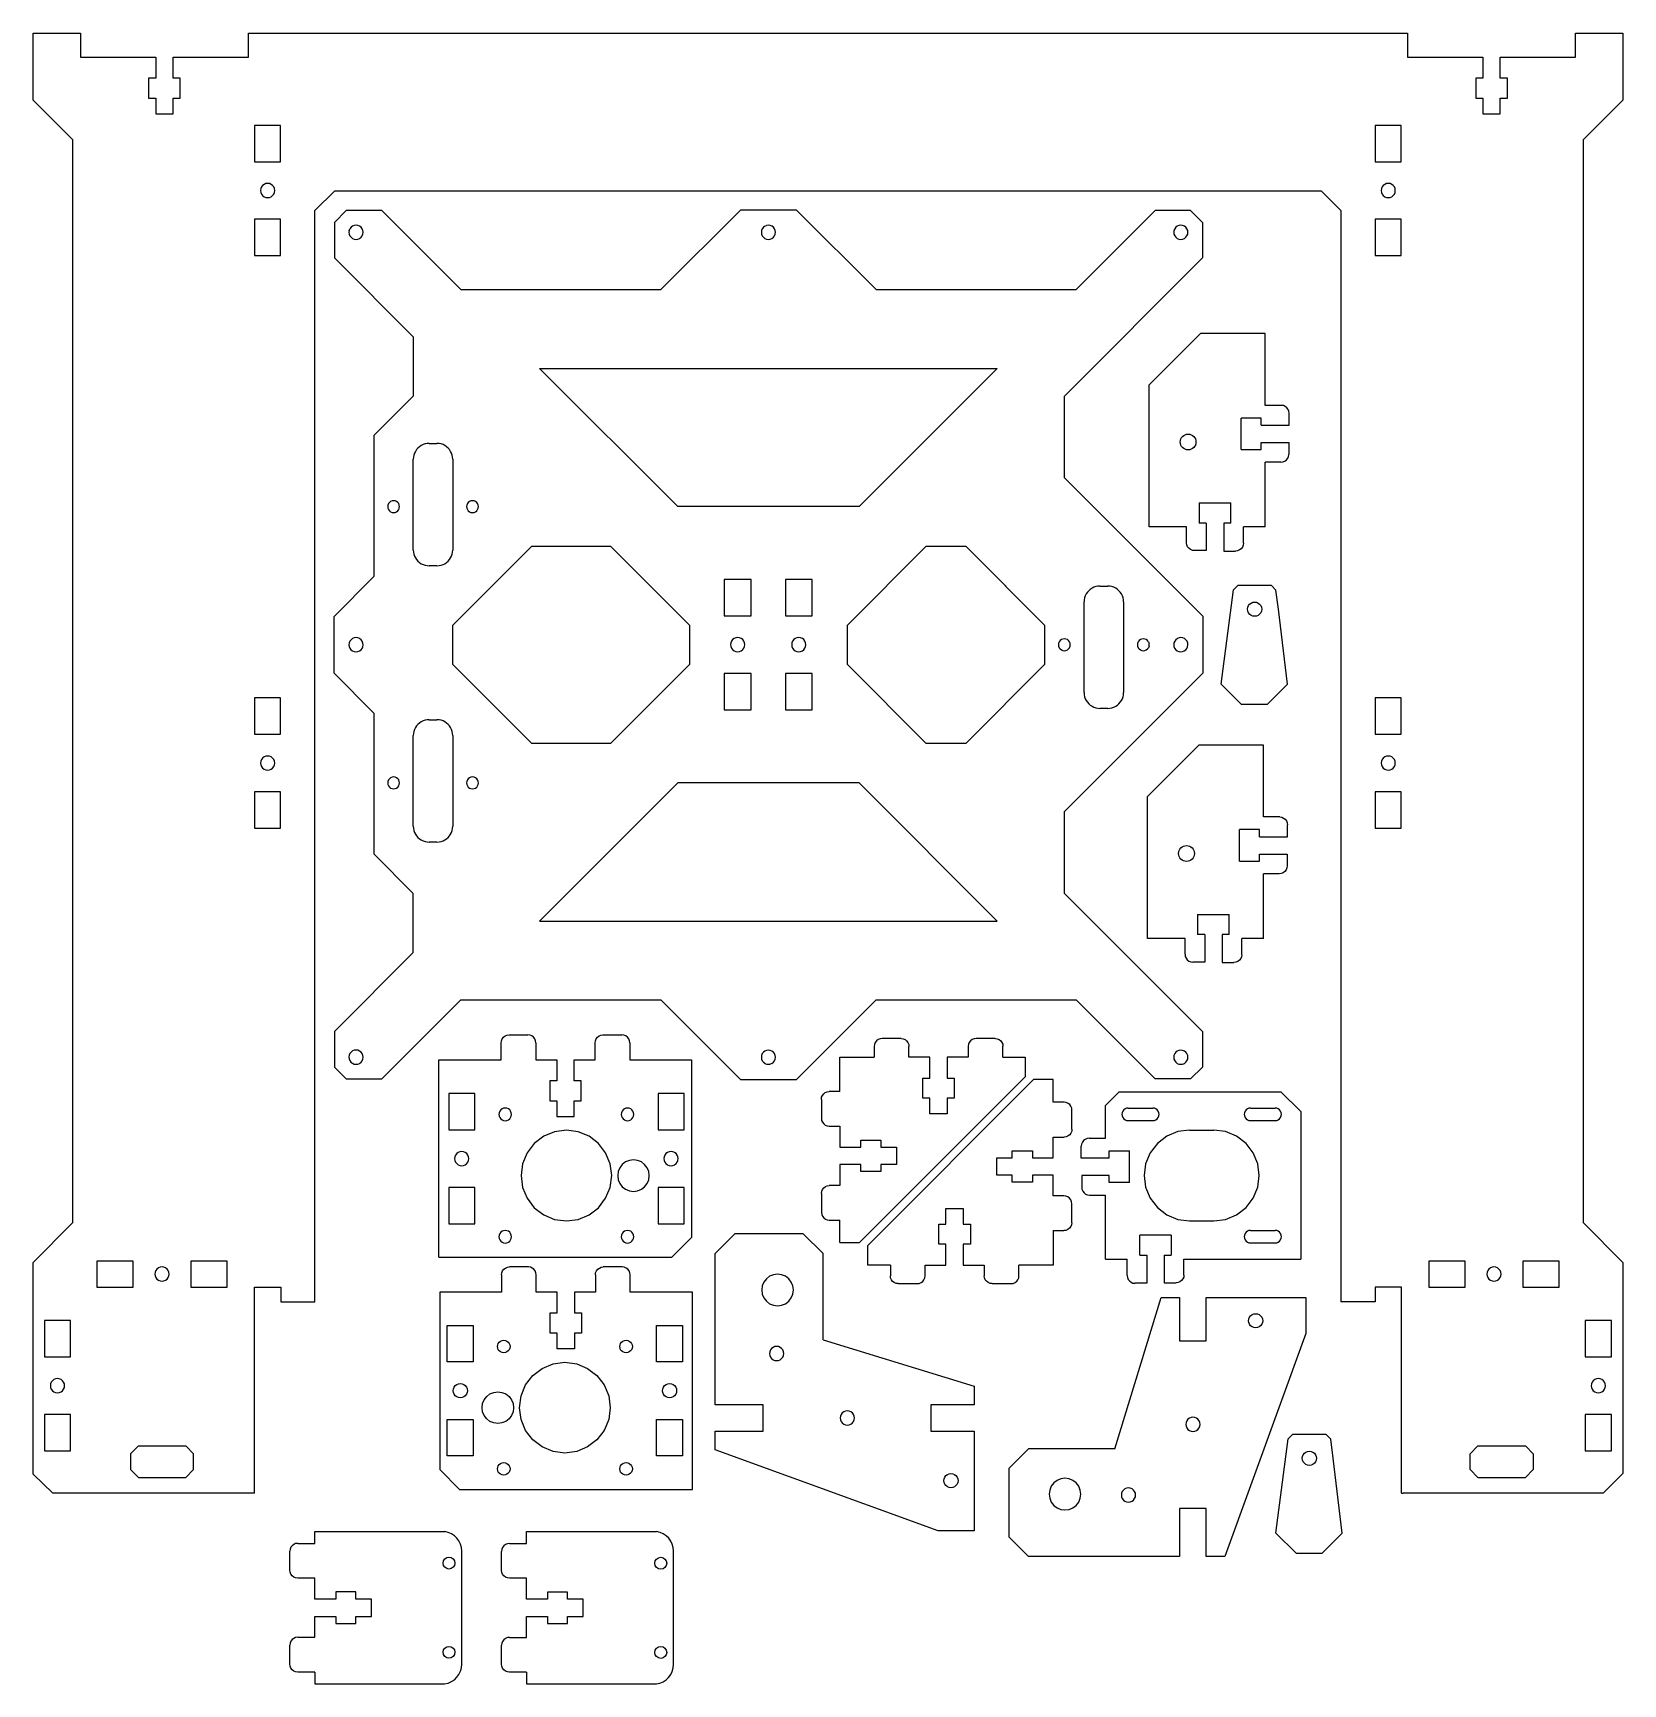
# Model space of a CAD drawing. Header units: inches. Extents: x 17 to 420, y -45 to 373.
import ezdxf

# ---------------------------------------------------------------- set-up
doc = ezdxf.new("R2010")
doc.units = ezdxf.units.IN
doc.header["$MEASUREMENT"] = 0

msp = doc.modelspace()

# ---------------------------------------------------------------- linework, layer by layer
for p, q in [((16.87, 373.2), (28.87, 373.2)), ((16.87, 356.2), (16.87, 373.2)), ((28.87, 373.2), (28.87, 367.1)), ((71.47, 367.1), (71.47, 373.2)), ((71.47, 373.2), (365.22, 373.2)), ((365.22, 373.2), (365.22, 367.1)), ((407.82, 367.1), (407.82, 373.2)), ((407.82, 373.2), (419.82, 373.2)), ((419.82, 373.2), (419.82, 356.2)), ((28.87, 367.1), (47.97, 367.1)), ((47.97, 367.1), (47.97, 361.8)), ((52.37, 367.1), (71.47, 367.1)), ((52.37, 361.8), (52.37, 367.1)), ((365.22, 367.1), (384.32, 367.1)), ((384.32, 367.1), (384.32, 361.8)), ((388.72, 367.1), (407.82, 367.1)), ((388.72, 361.8), (388.72, 367.1)), ((46.17, 361.8), (46.17, 356.7)), ((47.97, 361.8), (46.17, 361.8)), ((54.17, 361.8), (52.37, 361.8)), ((54.17, 356.7), (54.17, 361.8)), ((384.32, 361.8), (382.52, 361.8)), ((382.52, 361.8), (382.52, 356.7)), ((390.52, 361.8), (388.72, 361.8)), ((390.52, 356.7), (390.52, 361.8)), ((16.87, 356.2), (26.87, 346.2)), ((46.17, 356.7), (47.97, 356.7)), ((47.97, 356.7), (47.97, 352.75)), ((52.37, 356.7), (54.17, 356.7)), ((52.37, 352.75), (52.37, 356.7)), ((382.52, 356.7), (384.32, 356.7)), ((384.32, 356.7), (384.32, 352.75)), ((388.72, 352.75), (388.72, 356.7)), ((388.72, 356.7), (390.52, 356.7)), ((409.82, 346.2), (419.82, 356.2)), ((47.97, 352.75), (52.37, 352.75)), ((384.32, 352.75), (388.72, 352.75)), ((79.62, 349.79), (73.02, 349.79)), ((73.02, 349.79), (73.02, 340.59)), ((79.62, 340.59), (79.62, 349.79)), ((357.02, 349.79), (357.02, 340.59)), ((363.62, 349.79), (357.02, 349.79)), ((363.62, 340.59), (363.62, 349.79)), ((26.87, 346.2), (26.87, 71.7)), ((409.82, 71.7), (409.82, 346.2)), ((73.02, 340.59), (79.62, 340.59)), ((357.02, 340.59), (363.62, 340.59)), ((75.42, 334.85), (75.04, 334.57)), ((75.85, 335.03), (75.42, 334.85)), ((76.32, 335.09), (75.85, 335.03)), ((76.78, 335.03), (76.32, 335.09)), ((77.22, 334.85), (76.78, 335.03)), ((77.59, 334.57), (77.22, 334.85)), ((359.42, 334.85), (359.04, 334.57)), ((359.85, 335.03), (359.42, 334.85)), ((360.32, 335.09), (359.85, 335.03)), ((360.78, 335.03), (360.32, 335.09)), ((361.22, 334.85), (360.78, 335.03)), ((361.59, 334.57), (361.22, 334.85)), ((74.58, 333.76), (74.52, 333.29)), ((74.52, 333.29), (74.58, 332.82)), ((74.76, 334.19), (74.58, 333.76)), ((74.58, 332.82), (74.76, 332.39)), ((75.04, 334.57), (74.76, 334.19)), ((74.76, 332.39), (75.04, 332.02)), ((75.04, 332.02), (75.42, 331.73)), ((75.42, 331.73), (75.85, 331.55)), ((75.85, 331.55), (76.32, 331.49)), ((76.32, 331.49), (76.78, 331.55)), ((76.78, 331.55), (77.22, 331.73)), ((77.22, 331.73), (77.59, 332.02)), ((77.88, 334.19), (77.59, 334.57)), ((77.59, 332.02), (77.88, 332.39)), ((78.06, 333.76), (77.88, 334.19)), ((77.88, 332.39), (78.06, 332.82)), ((78.12, 333.29), (78.06, 333.76)), ((78.06, 332.82), (78.12, 333.29)), ((88.32, 328.2), (93.32, 333.2)), ((93.32, 333.2), (343.32, 333.2)), ((343.32, 333.2), (348.32, 328.2)), ((358.58, 333.76), (358.52, 333.29)), ((358.52, 333.29), (358.58, 332.82)), ((358.76, 334.19), (358.58, 333.76)), ((358.58, 332.82), (358.76, 332.39)), ((359.04, 334.57), (358.76, 334.19)), ((358.76, 332.39), (359.04, 332.02)), ((359.04, 332.02), (359.42, 331.73)), ((359.42, 331.73), (359.85, 331.55)), ((359.85, 331.55), (360.32, 331.49)), ((360.32, 331.49), (360.78, 331.55)), ((360.78, 331.55), (361.22, 331.73)), ((361.22, 331.73), (361.59, 332.02)), ((361.88, 334.19), (361.59, 334.57)), ((361.59, 332.02), (361.88, 332.39)), ((362.06, 333.76), (361.88, 334.19)), ((361.88, 332.39), (362.06, 332.82)), ((362.12, 333.29), (362.06, 333.76)), ((362.06, 332.82), (362.12, 333.29)), ((88.32, 51.71), (88.32, 328.2)), ((96.25, 328.2), (93.25, 325.2)), ((105.25, 328.2), (96.25, 328.2)), ((105.25, 328.2), (125.25, 308.2)), ((175.97, 308.2), (196.13, 328.35)), ((210.37, 328.35), (196.13, 328.35)), ((230.52, 308.2), (210.37, 328.35)), ((301.25, 328.2), (281.25, 308.2)), ((310.25, 328.2), (301.25, 328.2)), ((313.25, 325.2), (310.25, 328.2)), ((348.32, 328.2), (348.32, 51.71)), ((73.02, 325.99), (73.02, 316.79)), ((79.62, 325.99), (73.02, 325.99)), ((79.62, 316.79), (79.62, 325.99)), ((93.25, 325.2), (93.25, 316.2)), ((97, 323.17), (96.94, 322.71)), ((96.94, 322.71), (97, 322.24)), ((97, 323.17), (97.18, 323.61)), ((97, 322.24), (97.18, 321.81)), ((97.46, 323.98), (97.18, 323.61)), ((97.84, 324.27), (97.46, 323.98)), ((98.27, 324.45), (97.84, 324.27)), ((98.32, 324.45), (98.27, 324.45)), ((98.74, 324.51), (98.32, 324.45)), ((99.2, 324.45), (98.74, 324.51)), ((99.64, 324.27), (99.2, 324.45)), ((100.01, 323.98), (99.64, 324.27)), ((100.3, 323.61), (100.01, 323.98)), ((100.48, 323.17), (100.3, 323.61)), ((100.3, 321.81), (100.48, 322.24)), ((100.54, 322.71), (100.48, 323.17)), ((100.48, 322.24), (100.54, 322.71)), ((201.51, 323.17), (201.45, 322.71)), ((201.45, 322.71), (201.51, 322.24)), ((201.69, 323.61), (201.51, 323.17)), ((201.51, 322.24), (201.69, 321.81)), ((201.97, 323.98), (201.69, 323.61)), ((202.35, 324.27), (201.97, 323.98)), ((202.35, 324.27), (202.78, 324.45)), ((203.25, 324.51), (202.78, 324.45)), ((203.71, 324.45), (203.25, 324.51)), ((204.15, 324.27), (203.71, 324.45)), ((204.18, 324.23), (204.15, 324.27)), ((204.52, 323.98), (204.18, 324.23)), ((204.81, 323.61), (204.52, 323.98)), ((204.99, 323.17), (204.81, 323.61)), ((204.81, 321.81), (204.99, 322.24)), ((205.05, 322.71), (204.99, 323.17)), ((204.99, 322.24), (205.05, 322.71)), ((306.02, 323.17), (305.96, 322.71)), ((305.96, 322.71), (306.02, 322.24)), ((306.2, 323.61), (306.02, 323.17)), ((306.02, 322.24), (306.2, 321.81)), ((306.48, 323.98), (306.2, 323.61)), ((306.86, 324.27), (306.48, 323.98)), ((307.29, 324.45), (306.86, 324.27)), ((307.76, 324.51), (307.29, 324.45)), ((308.22, 324.45), (307.76, 324.51)), ((308.66, 324.27), (308.22, 324.45)), ((309.03, 323.98), (308.66, 324.27)), ((309.32, 323.61), (309.03, 323.98)), ((309.5, 323.17), (309.32, 323.61)), ((309.32, 321.81), (309.5, 322.24)), ((309.56, 322.71), (309.5, 323.17)), ((309.5, 322.24), (309.56, 322.71)), ((313.25, 325.2), (313.25, 316.2)), ((363.62, 325.99), (357.02, 325.99)), ((357.02, 325.99), (357.02, 316.79)), ((363.62, 316.79), (363.62, 325.99)), ((97.18, 321.81), (97.46, 321.43)), ((97.46, 321.43), (97.84, 321.15)), ((97.84, 321.15), (98.27, 320.97)), ((98.27, 320.97), (98.74, 320.91)), ((98.74, 320.91), (99.2, 320.97)), ((99.2, 320.97), (99.64, 321.15)), ((99.64, 321.15), (100.01, 321.43)), ((100.01, 321.43), (100.3, 321.81)), ((201.69, 321.81), (201.97, 321.43)), ((201.97, 321.43), (202.35, 321.15)), ((202.35, 321.15), (202.78, 320.97)), ((202.78, 320.97), (203.25, 320.91)), ((203.25, 320.91), (203.71, 320.97)), ((203.71, 320.97), (204.15, 321.15)), ((204.15, 321.15), (204.52, 321.43)), ((204.52, 321.43), (204.81, 321.81)), ((306.2, 321.81), (306.48, 321.43)), ((306.48, 321.43), (306.86, 321.15)), ((306.86, 321.15), (307.29, 320.97)), ((307.29, 320.97), (307.76, 320.91)), ((307.76, 320.91), (308.22, 320.97)), ((308.22, 320.97), (308.66, 321.15)), ((308.66, 321.15), (309.03, 321.43)), ((309.03, 321.43), (309.32, 321.81)), ((73.02, 316.79), (79.62, 316.79)), ((93.25, 316.2), (113.25, 296.2)), ((313.25, 316.2), (278.25, 281.2)), ((357.02, 316.79), (363.62, 316.79)), ((125.25, 308.2), (175.97, 308.2)), ((230.52, 308.2), (281.25, 308.2)), ((312.72, 297.04), (299.72, 284.04)), ((329.12, 297.04), (312.72, 297.04)), ((329.12, 278.84), (329.12, 297.04)), ((113.25, 296.2), (113.25, 281.2)), ((145.25, 288.2), (261.25, 288.2)), ((145.25, 288.2), (180.25, 253.2)), ((261.25, 288.2), (226.25, 253.2)), ((113.25, 281.2), (103.25, 271.2)), ((278.25, 260.5), (278.25, 281.2)), ((299.72, 248.04), (299.72, 284.04)), ((333.22, 278.84), (329.12, 278.84)), ((333.74, 278.78), (333.22, 278.84)), ((334.22, 278.58), (333.74, 278.78)), ((334.64, 278.26), (334.22, 278.58)), ((334.95, 277.84), (334.64, 278.26)), ((335.15, 277.36), (334.95, 277.84)), ((335.22, 276.84), (335.15, 277.36)), ((335.22, 273.84), (335.22, 276.84)), ((328.12, 275.64), (323.02, 275.64)), ((323.02, 267.64), (323.02, 275.64)), ((328.12, 273.84), (328.12, 275.64)), ((328.12, 273.84), (335.22, 273.84)), ((103.25, 271.2), (103.25, 235.47)), ((114.42, 268.03), (114.07, 267.64)), ((114.81, 268.38), (114.42, 268.03)), ((115.25, 268.67), (114.81, 268.38)), ((115.72, 268.9), (115.25, 268.67)), ((116.21, 269.07), (115.72, 268.9)), ((116.73, 269.17), (116.21, 269.07)), ((117.25, 269.2), (116.73, 269.17)), ((117.25, 269.2), (119.25, 269.2)), ((119.77, 269.17), (119.25, 269.2)), ((120.28, 269.07), (119.77, 269.17)), ((120.78, 268.9), (120.28, 269.07)), ((121.25, 268.67), (120.78, 268.9)), ((121.68, 268.38), (121.25, 268.67)), ((122.08, 268.03), (121.68, 268.38)), ((122.42, 267.64), (122.08, 268.03)), ((328.12, 267.64), (328.12, 269.44)), ((328.12, 269.44), (335.12, 269.44)), ((335.12, 269.44), (335.12, 266.44)), ((113.28, 265.73), (113.25, 265.2)), ((113.25, 242.2), (113.25, 265.2)), ((113.38, 266.24), (113.28, 265.73)), ((113.55, 266.73), (113.38, 266.24)), ((113.78, 267.2), (113.55, 266.73)), ((114.07, 267.64), (113.78, 267.2)), ((122.71, 267.2), (122.42, 267.64)), ((122.94, 266.73), (122.71, 267.2)), ((123.11, 266.24), (122.94, 266.73)), ((123.21, 265.73), (123.11, 266.24)), ((123.25, 265.2), (123.21, 265.73)), ((123.25, 265.2), (123.25, 242.2)), ((323.02, 267.64), (328.12, 267.64)), ((329.12, 248.04), (329.12, 264.44)), ((333.12, 264.44), (329.12, 264.44)), ((333.12, 264.44), (333.64, 264.51)), ((333.64, 264.51), (334.12, 264.71)), ((334.12, 264.71), (334.54, 265.03)), ((334.54, 265.03), (334.85, 265.44)), ((334.85, 265.44), (335.05, 265.93)), ((335.05, 265.93), (335.12, 266.44)), ((313.41, 225.33), (278.25, 260.5)), ((106.8, 253.59), (106.75, 253.2)), ((106.75, 253.2), (106.8, 252.81)), ((106.95, 253.95), (106.8, 253.59)), ((106.8, 252.81), (106.95, 252.45)), ((107.19, 254.26), (106.95, 253.95)), ((106.95, 252.45), (107.19, 252.14)), ((107.5, 254.5), (107.19, 254.26)), ((107.19, 252.14), (107.5, 251.9)), ((107.86, 254.65), (107.5, 254.5)), ((107.5, 251.9), (107.86, 251.75)), ((108.25, 254.7), (107.86, 254.65)), ((107.86, 251.75), (108.25, 251.7)), ((108.64, 254.65), (108.25, 254.7)), ((108.25, 251.7), (108.64, 251.75)), ((109, 254.5), (108.64, 254.65)), ((108.64, 251.75), (109, 251.9)), ((109.31, 254.26), (109, 254.5)), ((109, 251.9), (109.31, 252.14)), ((109.55, 253.95), (109.31, 254.26)), ((109.31, 252.14), (109.55, 252.45)), ((109.7, 253.59), (109.55, 253.95)), ((109.55, 252.45), (109.7, 252.81)), ((109.75, 253.2), (109.7, 253.59)), ((109.7, 252.81), (109.75, 253.2)), ((126.8, 253.59), (126.75, 253.2)), ((126.75, 253.2), (126.8, 252.81)), ((126.95, 253.95), (126.8, 253.59)), ((126.8, 252.81), (126.95, 252.45)), ((127.19, 254.26), (126.95, 253.95)), ((126.95, 252.45), (127.19, 252.14)), ((127.5, 254.5), (127.19, 254.26)), ((127.19, 252.14), (127.5, 251.9)), ((127.86, 254.65), (127.5, 254.5)), ((127.5, 251.9), (127.86, 251.75)), ((128.25, 254.7), (127.86, 254.65)), ((127.86, 251.75), (128.25, 251.7)), ((128.64, 254.65), (128.25, 254.7)), ((128.25, 251.7), (128.64, 251.75)), ((129, 254.5), (128.64, 254.65)), ((128.64, 251.75), (129, 251.9)), ((129.31, 254.26), (129, 254.5)), ((129, 251.9), (129.31, 252.14)), ((129.55, 253.95), (129.31, 254.26)), ((129.31, 252.14), (129.55, 252.45)), ((129.7, 253.59), (129.55, 253.95)), ((129.55, 252.45), (129.7, 252.81)), ((129.75, 253.2), (129.7, 253.59)), ((129.7, 252.81), (129.75, 253.2)), ((226.25, 253.2), (180.25, 253.2)), ((312.42, 254.14), (312.42, 249.04)), ((312.42, 254.14), (320.42, 254.14)), ((320.42, 249.04), (320.42, 254.14)), ((309.22, 248.04), (299.72, 248.04)), ((309.22, 244.04), (309.22, 248.04)), ((314.22, 249.04), (312.42, 249.04)), ((314.22, 249.04), (314.22, 242.04)), ((318.62, 249.04), (318.62, 241.94)), ((320.42, 249.04), (318.62, 249.04)), ((329.12, 248.04), (323.62, 248.04)), ((323.62, 243.94), (323.62, 248.04)), ((123.25, 223.2), (143.25, 243.2)), ((143.25, 243.2), (163.25, 243.2)), ((163.25, 243.2), (183.25, 223.2)), ((163.25, 243.2), (163.32, 243.2)), ((223.25, 223.2), (243.25, 243.2)), ((243.25, 243.2), (253.25, 243.2)), ((253.25, 243.2), (273.25, 223.2)), ((309.29, 243.53), (309.22, 244.04)), ((309.49, 243.04), (309.29, 243.53)), ((309.81, 242.63), (309.49, 243.04)), ((310.22, 242.31), (309.81, 242.63)), ((323.35, 242.94), (323.04, 242.53)), ((323.55, 243.43), (323.35, 242.94)), ((323.62, 243.94), (323.55, 243.43)), ((113.25, 242.2), (113.28, 241.68)), ((113.28, 241.68), (113.38, 241.17)), ((113.38, 241.17), (113.55, 240.67)), ((113.55, 240.67), (113.78, 240.2)), ((113.78, 240.2), (114.07, 239.77)), ((114.07, 239.77), (114.42, 239.38)), ((114.42, 239.38), (114.81, 239.03)), ((114.81, 239.03), (115.25, 238.74)), ((115.25, 238.74), (115.72, 238.51)), ((115.72, 238.51), (116.21, 238.34)), ((120.28, 238.34), (120.78, 238.51)), ((120.78, 238.51), (121.25, 238.74)), ((121.25, 238.74), (121.68, 239.03)), ((121.68, 239.03), (122.08, 239.38)), ((122.08, 239.38), (122.42, 239.77)), ((122.42, 239.77), (122.71, 240.2)), ((122.71, 240.2), (122.94, 240.67)), ((122.94, 240.67), (123.11, 241.17)), ((123.11, 241.17), (123.21, 241.68)), ((123.21, 241.68), (123.25, 242.2)), ((310.7, 242.11), (310.22, 242.31)), ((311.22, 242.04), (310.7, 242.11)), ((314.22, 242.04), (311.22, 242.04)), ((318.62, 241.94), (321.62, 241.94)), ((322.14, 242.01), (321.62, 241.94)), ((322.62, 242.21), (322.14, 242.01)), ((323.04, 242.53), (322.62, 242.21)), ((93.08, 225.3), (103.25, 235.47)), ((116.21, 238.34), (116.73, 238.24)), ((116.73, 238.24), (117.25, 238.2)), ((119.25, 238.2), (117.25, 238.2)), ((119.25, 238.2), (119.77, 238.24)), ((119.77, 238.24), (120.28, 238.34)), ((192.05, 234.73), (192.05, 225.53)), ((198.85, 234.73), (192.05, 234.73)), ((198.85, 225.53), (198.85, 234.73)), ((207.54, 234.72), (207.54, 225.52)), ((214.34, 234.72), (207.54, 234.72)), ((214.34, 225.52), (214.34, 234.72)), ((263.32, 233.2), (263.32, 233.13)), ((283.38, 230.1), (283.28, 229.58)), ((283.55, 230.59), (283.38, 230.1)), ((283.78, 231.06), (283.55, 230.59)), ((284.07, 231.5), (283.78, 231.06)), ((284.42, 231.89), (284.07, 231.5)), ((284.81, 232.23), (284.42, 231.89)), ((285.25, 232.52), (284.81, 232.23)), ((285.72, 232.76), (285.25, 232.52)), ((286.21, 232.92), (285.72, 232.76)), ((286.73, 233.03), (286.21, 232.92)), ((287.25, 233.06), (286.73, 233.03)), ((287.25, 233.06), (289.25, 233.06)), ((289.77, 233.03), (289.25, 233.06)), ((290.28, 232.92), (289.77, 233.03)), ((290.78, 232.76), (290.28, 232.92)), ((291.25, 232.52), (290.78, 232.76)), ((291.68, 232.23), (291.25, 232.52)), ((292.08, 231.89), (291.68, 232.23)), ((292.42, 231.5), (292.08, 231.89)), ((292.71, 231.06), (292.42, 231.5)), ((292.94, 230.59), (292.71, 231.06)), ((293.11, 230.1), (292.94, 230.59)), ((293.21, 229.58), (293.11, 230.1)), ((317.99, 208.25), (321.08, 232.09)), ((321.08, 232.09), (322.21, 233.23)), ((330.71, 233.23), (322.21, 233.23)), ((330.71, 233.23), (331.88, 232.06)), ((332.48, 227.21), (331.88, 232.06)), ((283.28, 229.58), (283.25, 229.06)), ((283.25, 206.06), (283.25, 229.06)), ((293.25, 229.06), (293.21, 229.58)), ((293.25, 229.06), (293.25, 206.06)), ((324.66, 227.21), (324.72, 227.68)), ((324.72, 226.75), (324.66, 227.21)), ((324.72, 227.68), (324.9, 228.11)), ((324.9, 226.31), (324.72, 226.75)), ((324.9, 228.11), (325.19, 228.49)), ((325.19, 225.94), (324.9, 226.31)), ((325.19, 228.49), (325.56, 228.77)), ((325.56, 225.65), (325.19, 225.94)), ((325.56, 228.77), (326, 228.96)), ((326, 228.96), (326.46, 229.02)), ((326.46, 229.02), (326.93, 228.96)), ((326.93, 228.96), (327.37, 228.77)), ((327.37, 228.77), (327.74, 228.49)), ((327.74, 225.94), (327.37, 225.65)), ((327.74, 228.49), (328.03, 228.11)), ((328.03, 226.31), (327.74, 225.94)), ((328.03, 228.11), (328.21, 227.68)), ((328.21, 226.75), (328.03, 226.31)), ((328.21, 227.68), (328.27, 227.21)), ((328.27, 227.21), (328.21, 226.75)), ((334.76, 208.24), (332.48, 227.21)), ((93.08, 225.3), (93.08, 211.06)), ((123.25, 213.2), (123.25, 223.2)), ((183.25, 223.2), (183.25, 213.2)), ((192.05, 225.53), (198.85, 225.53)), ((207.54, 225.52), (214.34, 225.52)), ((223.25, 213.2), (223.25, 223.2)), ((273.25, 223.2), (273.25, 213.2)), ((313.41, 211.09), (313.41, 225.33)), ((326, 225.47), (325.56, 225.65)), ((326.46, 225.41), (326, 225.47)), ((326.93, 225.47), (326.46, 225.41)), ((327.37, 225.65), (326.93, 225.47)), ((97, 218.68), (96.94, 218.22)), ((96.94, 218.22), (96.99, 217.75)), ((96.99, 217.75), (97.17, 217.31)), ((97.19, 219.11), (97, 218.68)), ((97.48, 219.48), (97.19, 219.11)), ((97.85, 219.77), (97.48, 219.48)), ((98.29, 219.94), (97.85, 219.77)), ((98.76, 220), (98.29, 219.94)), ((99.22, 219.93), (98.76, 220)), ((99.65, 219.75), (99.22, 219.93)), ((100.02, 219.46), (99.65, 219.75)), ((100.31, 219.08), (100.02, 219.46)), ((100.29, 217.28), (100.47, 217.71)), ((100.48, 218.64), (100.31, 219.08)), ((100.47, 217.71), (100.54, 218.18)), ((100.54, 218.18), (100.48, 218.64)), ((193.71, 218.7), (193.64, 218.23)), ((193.64, 218.23), (193.71, 217.76)), ((193.88, 219.13), (193.71, 218.7)), ((193.71, 217.76), (193.89, 217.33)), ((194.17, 219.5), (193.88, 219.13)), ((194.54, 219.79), (194.17, 219.5)), ((194.98, 219.97), (194.54, 219.79)), ((195.44, 220.03), (194.98, 219.97)), ((195.91, 219.97), (195.44, 220.03)), ((196.34, 219.79), (195.91, 219.97)), ((196.72, 219.5), (196.34, 219.79)), ((197, 219.13), (196.72, 219.5)), ((197.18, 218.7), (197, 219.13)), ((197, 217.33), (197.18, 217.77)), ((197.24, 218.23), (197.18, 218.7)), ((197.18, 217.77), (197.24, 218.23)), ((209.2, 218.68), (209.14, 218.22)), ((209.14, 218.22), (209.2, 217.75)), ((209.38, 219.12), (209.2, 218.68)), ((209.2, 217.75), (209.38, 217.32)), ((209.67, 219.49), (209.38, 219.12)), ((210.04, 219.77), (209.67, 219.49)), ((210.48, 219.95), (210.04, 219.77)), ((210.94, 220.02), (210.48, 219.95)), ((211.41, 219.95), (210.94, 220.02)), ((211.84, 219.77), (211.41, 219.95)), ((212.21, 219.49), (211.84, 219.77)), ((212.5, 219.12), (212.21, 219.49)), ((212.68, 218.68), (212.5, 219.12)), ((212.5, 217.32), (212.68, 217.75)), ((212.74, 218.22), (212.68, 218.68)), ((212.68, 217.75), (212.74, 218.22)), ((276.8, 218.59), (276.75, 218.2)), ((276.75, 218.2), (276.8, 217.81)), ((276.95, 218.95), (276.8, 218.59)), ((276.8, 217.81), (276.95, 217.45)), ((277.19, 219.26), (276.95, 218.95)), ((277.5, 219.5), (277.19, 219.26)), ((277.86, 219.65), (277.5, 219.5)), ((278.25, 219.7), (277.86, 219.65)), ((278.64, 219.65), (278.25, 219.7)), ((279, 219.5), (278.64, 219.65)), ((279.31, 219.26), (279, 219.5)), ((279.55, 218.95), (279.31, 219.26)), ((279.7, 218.59), (279.55, 218.95)), ((279.55, 217.45), (279.7, 217.81)), ((279.75, 218.2), (279.7, 218.59)), ((279.7, 217.81), (279.75, 218.2)), ((296.8, 218.59), (296.75, 218.2)), ((296.75, 218.2), (296.8, 217.81)), ((296.95, 218.95), (296.8, 218.59)), ((296.8, 217.81), (296.95, 217.45)), ((297.19, 219.26), (296.95, 218.95)), ((297.5, 219.5), (297.19, 219.26)), ((297.86, 219.65), (297.5, 219.5)), ((298.25, 219.7), (297.86, 219.65)), ((298.64, 219.65), (298.25, 219.7)), ((299, 219.5), (298.64, 219.65)), ((299.31, 219.26), (299, 219.5)), ((299.55, 218.95), (299.31, 219.26)), ((299.55, 218.95), (299.7, 218.59)), ((299.7, 217.81), (299.55, 217.45)), ((299.75, 218.2), (299.7, 218.59)), ((299.7, 217.81), (299.75, 218.2)), ((306.02, 218.68), (305.96, 218.22)), ((305.96, 218.22), (306.01, 217.75)), ((306.01, 217.75), (306.19, 217.31)), ((306.21, 219.11), (306.02, 218.68)), ((306.5, 219.48), (306.21, 219.11)), ((306.88, 219.77), (306.5, 219.48)), ((307.31, 219.94), (306.88, 219.77)), ((307.78, 220), (307.31, 219.94)), ((308.24, 219.93), (307.78, 220)), ((308.68, 219.75), (308.24, 219.93)), ((309.04, 219.46), (308.68, 219.75)), ((309.33, 219.08), (309.04, 219.46)), ((309.31, 217.28), (309.49, 217.71)), ((309.5, 218.64), (309.33, 219.08)), ((309.49, 217.71), (309.56, 218.18)), ((309.56, 218.18), (309.5, 218.64)), ((97.17, 217.31), (97.45, 216.94)), ((97.45, 216.94), (97.82, 216.65)), ((97.82, 216.65), (98.25, 216.46)), ((98.25, 216.46), (98.72, 216.4)), ((98.72, 216.4), (99.18, 216.45)), ((99.18, 216.45), (99.62, 216.63)), ((99.62, 216.63), (100, 216.91)), ((100, 216.91), (100.29, 217.28)), ((193.89, 217.33), (194.17, 216.96)), ((194.17, 216.96), (194.54, 216.67)), ((194.54, 216.67), (194.98, 216.49)), ((194.98, 216.49), (195.44, 216.43)), ((195.44, 216.43), (195.91, 216.49)), ((195.91, 216.49), (196.34, 216.67)), ((196.34, 216.67), (196.72, 216.96)), ((196.72, 216.96), (197, 217.33)), ((209.38, 217.32), (209.67, 216.94)), ((209.67, 216.94), (210.04, 216.66)), ((210.04, 216.66), (210.48, 216.48)), ((210.48, 216.48), (210.94, 216.42)), ((210.94, 216.42), (211.41, 216.48)), ((211.41, 216.48), (211.84, 216.66)), ((211.84, 216.66), (212.21, 216.94)), ((212.21, 216.94), (212.5, 217.32)), ((276.95, 217.45), (277.19, 217.14)), ((277.19, 217.14), (277.5, 216.9)), ((277.5, 216.9), (277.86, 216.75)), ((277.86, 216.75), (278.25, 216.7)), ((278.25, 216.7), (278.64, 216.75)), ((278.64, 216.75), (279, 216.9)), ((279, 216.9), (279.31, 217.14)), ((279.31, 217.14), (279.55, 217.45)), ((296.95, 217.45), (297.19, 217.14)), ((297.19, 217.14), (297.5, 216.9)), ((297.5, 216.9), (297.86, 216.75)), ((297.86, 216.75), (298.25, 216.7)), ((298.25, 216.7), (298.64, 216.75)), ((298.64, 216.75), (299, 216.9)), ((299, 216.9), (299.31, 217.14)), ((299.31, 217.14), (299.55, 217.45)), ((306.19, 217.31), (306.47, 216.94)), ((306.47, 216.94), (306.84, 216.65)), ((306.84, 216.65), (307.27, 216.46)), ((307.27, 216.46), (307.74, 216.4)), ((307.74, 216.4), (308.2, 216.45)), ((308.2, 216.45), (308.64, 216.63)), ((308.64, 216.63), (309.02, 216.91)), ((309.02, 216.91), (309.31, 217.28)), ((93.08, 211.06), (103.25, 200.89)), ((143.25, 193.2), (123.25, 213.2)), ((183.25, 213.2), (163.25, 193.2)), ((192.05, 210.93), (192.05, 201.73)), ((198.85, 210.93), (192.05, 210.93)), ((198.85, 201.73), (198.85, 210.93)), ((214.34, 210.92), (207.54, 210.92)), ((207.54, 210.92), (207.54, 201.72)), ((214.34, 201.72), (214.34, 210.92)), ((243.25, 193.2), (223.25, 213.2)), ((273.25, 213.2), (253.25, 193.2)), ((313.41, 211.09), (278.25, 175.92)), ((283.25, 206.06), (283.28, 205.54)), ((283.28, 205.54), (283.38, 205.02)), ((283.38, 205.02), (283.55, 204.53)), ((292.94, 204.53), (293.11, 205.02)), ((293.11, 205.02), (293.21, 205.54)), ((293.21, 205.54), (293.25, 206.06)), ((317.99, 208.25), (323.06, 203.18)), ((329.7, 203.18), (334.76, 208.24)), ((79.62, 204.71), (73.02, 204.71)), ((73.02, 204.71), (73.02, 195.51)), ((79.62, 195.51), (79.62, 204.71)), ((103.25, 200.89), (103.25, 165.2)), ((192.05, 201.73), (198.85, 201.73)), ((207.54, 201.72), (214.34, 201.72)), ((263.32, 203.27), (263.32, 203.2)), ((283.55, 204.53), (283.78, 204.06)), ((283.78, 204.06), (284.07, 203.62)), ((284.07, 203.62), (284.42, 203.23)), ((284.42, 203.23), (284.81, 202.89)), ((284.81, 202.89), (285.25, 202.6)), ((285.25, 202.6), (285.72, 202.36)), ((285.72, 202.36), (286.21, 202.2)), ((286.21, 202.2), (286.73, 202.09)), ((286.73, 202.09), (287.25, 202.06)), ((289.25, 202.06), (287.25, 202.06)), ((289.25, 202.06), (289.77, 202.09)), ((289.77, 202.09), (290.28, 202.2)), ((290.28, 202.2), (290.78, 202.36)), ((290.78, 202.36), (291.25, 202.6)), ((291.25, 202.6), (291.68, 202.89)), ((291.68, 202.89), (292.08, 203.23)), ((292.08, 203.23), (292.42, 203.62)), ((292.42, 203.62), (292.71, 204.06)), ((292.71, 204.06), (292.94, 204.53)), ((323.06, 203.18), (329.7, 203.18)), ((363.62, 204.71), (357.02, 204.71)), ((357.02, 204.71), (357.02, 195.51)), ((363.62, 195.51), (363.62, 204.71)), ((113.55, 196.73), (113.38, 196.23)), ((113.78, 197.2), (113.55, 196.73)), ((114.07, 197.63), (113.78, 197.2)), ((114.42, 198.03), (114.07, 197.63)), ((114.81, 198.37), (114.42, 198.03)), ((115.25, 198.66), (114.81, 198.37)), ((115.72, 198.89), (115.25, 198.66)), ((116.21, 199.06), (115.72, 198.89)), ((116.73, 199.16), (116.21, 199.06)), ((117.25, 199.2), (116.73, 199.16)), ((117.25, 199.2), (119.25, 199.2)), ((119.77, 199.16), (119.25, 199.2)), ((120.28, 199.06), (119.77, 199.16)), ((120.78, 198.89), (120.28, 199.06)), ((121.25, 198.66), (120.78, 198.89)), ((121.68, 198.37), (121.25, 198.66)), ((122.08, 198.03), (121.68, 198.37)), ((122.42, 197.63), (122.08, 198.03)), ((122.71, 197.2), (122.42, 197.63)), ((122.94, 196.73), (122.71, 197.2)), ((123.11, 196.23), (122.94, 196.73)), ((73.02, 195.51), (79.62, 195.51)), ((113.28, 195.72), (113.25, 195.2)), ((113.25, 172.2), (113.25, 195.2)), ((113.38, 196.23), (113.28, 195.72)), ((123.21, 195.72), (123.11, 196.23)), ((123.25, 195.2), (123.21, 195.72)), ((123.25, 195.2), (123.25, 172.2)), ((163.25, 193.2), (143.25, 193.2)), ((253.25, 193.2), (243.25, 193.2)), ((312.32, 192.77), (299.32, 179.77)), ((328.72, 192.77), (312.32, 192.77)), ((328.72, 174.57), (328.72, 192.77)), ((357.02, 195.51), (363.62, 195.51)), ((74.58, 188.67), (74.52, 188.21)), ((74.76, 189.11), (74.58, 188.67)), ((75.04, 189.48), (74.76, 189.11)), ((75.42, 189.77), (75.04, 189.48)), ((75.85, 189.95), (75.42, 189.77)), ((76.32, 190.01), (75.85, 189.95)), ((76.78, 189.95), (76.32, 190.01)), ((77.22, 189.77), (76.78, 189.95)), ((77.59, 189.48), (77.22, 189.77)), ((77.88, 189.11), (77.59, 189.48)), ((78.06, 188.67), (77.88, 189.11)), ((78.12, 188.21), (78.06, 188.67)), ((358.58, 188.67), (358.52, 188.21)), ((358.76, 189.11), (358.58, 188.67)), ((359.04, 189.48), (358.76, 189.11)), ((359.42, 189.77), (359.04, 189.48)), ((359.85, 189.95), (359.42, 189.77)), ((360.32, 190.01), (359.85, 189.95)), ((360.78, 189.95), (360.32, 190.01)), ((361.22, 189.77), (360.78, 189.95)), ((361.59, 189.48), (361.22, 189.77)), ((361.88, 189.11), (361.59, 189.48)), ((362.06, 188.67), (361.88, 189.11)), ((362.12, 188.21), (362.06, 188.67)), ((74.52, 188.21), (74.58, 187.74)), ((74.58, 187.74), (74.76, 187.31)), ((74.76, 187.31), (75.04, 186.93)), ((75.04, 186.93), (75.42, 186.65)), ((75.42, 186.65), (75.85, 186.47)), ((75.85, 186.47), (76.32, 186.4)), ((76.32, 186.4), (76.78, 186.47)), ((76.78, 186.47), (77.22, 186.65)), ((77.22, 186.65), (77.59, 186.93)), ((77.59, 186.93), (77.88, 187.31)), ((77.88, 187.31), (78.06, 187.74)), ((78.06, 187.74), (78.12, 188.21)), ((107.19, 184.26), (106.95, 183.95)), ((107.5, 184.5), (107.19, 184.26)), ((107.86, 184.65), (107.5, 184.5)), ((108.25, 184.7), (107.86, 184.65)), ((108.64, 184.65), (108.25, 184.7)), ((109, 184.5), (108.64, 184.65)), ((109.31, 184.26), (109, 184.5)), ((109.55, 183.95), (109.31, 184.26)), ((127.19, 184.26), (126.95, 183.95)), ((127.5, 184.5), (127.19, 184.26)), ((127.86, 184.65), (127.5, 184.5)), ((128.25, 184.7), (127.86, 184.65)), ((128.64, 184.65), (128.25, 184.7)), ((129, 184.5), (128.64, 184.65)), ((129.31, 184.26), (129, 184.5)), ((129.55, 183.95), (129.31, 184.26)), ((358.52, 188.21), (358.58, 187.74)), ((358.58, 187.74), (358.76, 187.31)), ((358.76, 187.31), (359.04, 186.93)), ((359.04, 186.93), (359.42, 186.65)), ((359.42, 186.65), (359.85, 186.47)), ((359.85, 186.47), (360.32, 186.4)), ((360.32, 186.4), (360.78, 186.47)), ((360.78, 186.47), (361.22, 186.65)), ((361.22, 186.65), (361.59, 186.93)), ((361.59, 186.93), (361.88, 187.31)), ((361.88, 187.31), (362.06, 187.74)), ((362.06, 187.74), (362.12, 188.21)), ((79.62, 180.91), (73.02, 180.91)), ((73.02, 180.91), (73.02, 171.71)), ((79.62, 171.71), (79.62, 180.91)), ((106.8, 183.59), (106.75, 183.2)), ((106.75, 183.2), (106.8, 182.81)), ((106.95, 183.95), (106.8, 183.59)), ((106.8, 182.81), (106.95, 182.45)), ((106.95, 182.45), (107.19, 182.14)), ((107.19, 182.14), (107.5, 181.9)), ((107.5, 181.9), (107.86, 181.75)), ((107.86, 181.75), (108.25, 181.7)), ((108.25, 181.7), (108.64, 181.75)), ((108.64, 181.75), (109, 181.9)), ((109, 181.9), (109.31, 182.14)), ((109.31, 182.14), (109.55, 182.45)), ((109.7, 183.59), (109.55, 183.95)), ((109.55, 182.45), (109.7, 182.81)), ((109.75, 183.2), (109.7, 183.59)), ((109.7, 182.81), (109.75, 183.2)), ((126.8, 183.59), (126.75, 183.2)), ((126.75, 183.2), (126.8, 182.81)), ((126.95, 183.95), (126.8, 183.59)), ((126.8, 182.81), (126.95, 182.45)), ((126.95, 182.45), (127.19, 182.14)), ((127.19, 182.14), (127.5, 181.9)), ((127.5, 181.9), (127.86, 181.75)), ((127.86, 181.75), (128.25, 181.7)), ((128.25, 181.7), (128.64, 181.75)), ((128.64, 181.75), (129, 181.9)), ((129, 181.9), (129.31, 182.14)), ((129.31, 182.14), (129.55, 182.45)), ((129.7, 183.59), (129.55, 183.95)), ((129.55, 182.45), (129.7, 182.81)), ((129.75, 183.2), (129.7, 183.59)), ((129.7, 182.81), (129.75, 183.2)), ((180.25, 183.2), (145.25, 148.2)), ((226.25, 183.2), (180.25, 183.2)), ((261.25, 148.2), (226.25, 183.2)), ((357.02, 180.91), (357.02, 171.71)), ((363.62, 180.91), (357.02, 180.91)), ((363.62, 171.71), (363.62, 180.91)), ((278.25, 155.2), (278.25, 175.92)), ((299.32, 143.77), (299.32, 179.77)), ((73.02, 171.71), (79.62, 171.71)), ((113.25, 172.2), (113.28, 171.68)), ((113.28, 171.68), (113.38, 171.16)), ((123.11, 171.16), (123.21, 171.68)), ((123.21, 171.68), (123.25, 172.2)), ((332.82, 174.57), (328.72, 174.57)), ((332.82, 174.57), (333.33, 174.5)), ((333.33, 174.5), (333.82, 174.3)), ((333.82, 174.3), (334.23, 173.98)), ((334.23, 173.98), (334.55, 173.57)), ((334.55, 173.57), (334.75, 173.09)), ((334.75, 173.09), (334.82, 172.57)), ((334.82, 169.57), (334.82, 172.57)), ((357.02, 171.71), (363.62, 171.71)), ((113.38, 171.16), (113.55, 170.67)), ((113.55, 170.67), (113.78, 170.2)), ((113.78, 170.2), (114.07, 169.76)), ((114.07, 169.76), (114.42, 169.37)), ((114.42, 169.37), (114.81, 169.02)), ((114.81, 169.02), (115.25, 168.73)), ((115.25, 168.73), (115.72, 168.5)), ((115.72, 168.5), (116.21, 168.33)), ((116.21, 168.33), (116.73, 168.23)), ((116.73, 168.23), (117.25, 168.2)), ((119.25, 168.2), (117.25, 168.2)), ((119.25, 168.2), (119.77, 168.23)), ((119.77, 168.23), (120.28, 168.33)), ((120.28, 168.33), (120.78, 168.5)), ((120.78, 168.5), (121.25, 168.73)), ((121.25, 168.73), (121.68, 169.02)), ((121.68, 169.02), (122.08, 169.37)), ((122.08, 169.37), (122.42, 169.76)), ((122.42, 169.76), (122.71, 170.2)), ((122.71, 170.2), (122.94, 170.67)), ((122.94, 170.67), (123.11, 171.16)), ((327.72, 171.37), (322.62, 171.37)), ((322.62, 163.37), (322.62, 171.37)), ((327.72, 169.57), (327.72, 171.37)), ((327.72, 169.57), (334.82, 169.57)), ((103.25, 165.2), (113.25, 155.2)), ((322.62, 163.37), (327.72, 163.37)), ((327.72, 165.17), (334.72, 165.17)), ((327.72, 163.37), (327.72, 165.17)), ((334.72, 165.17), (334.72, 162.17)), ((328.72, 143.77), (328.72, 160.17)), ((332.72, 160.17), (328.72, 160.17)), ((333.23, 160.24), (332.72, 160.17)), ((333.72, 160.44), (333.23, 160.24)), ((334.13, 160.75), (333.72, 160.44)), ((334.45, 161.17), (334.13, 160.75)), ((334.65, 161.65), (334.45, 161.17)), ((334.72, 162.17), (334.65, 161.65)), ((113.25, 140.2), (113.25, 155.2)), ((278.25, 155.2), (313.25, 120.2)), ((145.25, 148.2), (261.25, 148.2)), ((312.02, 149.87), (312.02, 144.77)), ((312.02, 149.87), (320.02, 149.87)), ((320.02, 144.77), (320.02, 149.87)), ((308.82, 143.77), (299.32, 143.77)), ((308.82, 139.77), (308.82, 143.77)), ((313.82, 144.77), (312.02, 144.77)), ((313.82, 144.77), (313.82, 137.77)), ((320.02, 144.77), (318.22, 144.77)), ((318.22, 144.77), (318.22, 137.67)), ((328.72, 143.77), (323.22, 143.77)), ((323.22, 139.67), (323.22, 143.77)), ((93.25, 120.2), (113.25, 140.2)), ((308.82, 139.77), (308.88, 139.25)), ((308.88, 139.25), (309.08, 138.77)), ((309.08, 138.77), (309.4, 138.35)), ((309.4, 138.35), (309.82, 138.04)), ((322.63, 138.25), (322.22, 137.94)), ((322.95, 138.67), (322.63, 138.25)), ((323.15, 139.15), (322.95, 138.67)), ((323.22, 139.67), (323.15, 139.15)), ((309.82, 138.04), (310.3, 137.84)), ((310.3, 137.84), (310.82, 137.77)), ((313.82, 137.77), (310.82, 137.77)), ((318.22, 137.67), (321.22, 137.67)), ((321.73, 137.74), (321.22, 137.67)), ((322.22, 137.94), (321.73, 137.74)), ((105.25, 108.2), (125.25, 128.2)), ((125.25, 128.2), (175.97, 128.2)), ((196.13, 108.04), (175.97, 128.2)), ((230.52, 128.2), (210.37, 108.04)), ((230.52, 128.2), (281.25, 128.2)), ((301.25, 108.2), (281.25, 128.2)), ((93.25, 120.2), (93.25, 111.2)), ((135.51, 117.35), (135.58, 117.86)), ((135.51, 113), (135.51, 117.35)), ((135.58, 117.86), (135.78, 118.35)), ((135.78, 118.35), (136.1, 118.76)), ((136.1, 118.76), (136.51, 119.08)), ((136.51, 119.08), (136.99, 119.28)), ((136.99, 119.28), (137.51, 119.35)), ((137.51, 119.35), (142.31, 119.35)), ((142.83, 119.28), (142.31, 119.35)), ((143.31, 119.08), (142.83, 119.28)), ((143.72, 118.76), (143.31, 119.08)), ((144.04, 118.35), (143.72, 118.76)), ((144.24, 117.86), (144.04, 118.35)), ((144.31, 117.35), (144.24, 117.86)), ((144.31, 117.35), (144.31, 113)), ((159.31, 117.35), (159.38, 117.86)), ((159.31, 113), (159.31, 117.35)), ((159.38, 117.86), (159.58, 118.35)), ((159.58, 118.35), (159.9, 118.76)), ((159.9, 118.76), (160.31, 119.08)), ((160.31, 119.08), (160.79, 119.28)), ((160.79, 119.28), (161.31, 119.35)), ((161.31, 119.35), (166.11, 119.35)), ((166.63, 119.28), (166.11, 119.35)), ((167.11, 119.08), (166.63, 119.28)), ((167.52, 118.76), (167.11, 119.08)), ((167.84, 118.35), (167.52, 118.76)), ((168.04, 117.86), (167.84, 118.35)), ((168.11, 117.35), (168.04, 117.86)), ((168.11, 117.35), (168.11, 113)), ((230.33, 117.41), (230.13, 116.93)), ((230.64, 117.82), (230.33, 117.41)), ((231.06, 118.14), (230.64, 117.82)), ((231.54, 118.34), (231.06, 118.14)), ((232.06, 118.41), (231.54, 118.34)), ((236.86, 118.41), (232.06, 118.41)), ((236.86, 118.41), (237.38, 118.34)), ((237.38, 118.34), (237.86, 118.14)), ((237.86, 118.14), (238.27, 117.82)), ((238.27, 117.82), (238.59, 117.41)), ((238.59, 117.41), (238.79, 116.93)), ((254.16, 117.45), (253.96, 116.97)), ((254.48, 117.86), (254.16, 117.45)), ((254.89, 118.18), (254.48, 117.86)), ((255.37, 118.38), (254.89, 118.18)), ((255.89, 118.45), (255.37, 118.38)), ((260.69, 118.45), (255.89, 118.45)), ((260.69, 118.45), (261.21, 118.38)), ((261.21, 118.38), (261.69, 118.18)), ((261.69, 118.18), (262.11, 117.86)), ((262.11, 117.86), (262.42, 117.45)), ((262.42, 117.45), (262.62, 116.97)), ((313.25, 120.2), (313.25, 111.2)), ((97, 114.19), (96.94, 113.73)), ((96.94, 113.73), (96.99, 113.26)), ((96.99, 113.26), (97.17, 112.83)), ((97.19, 114.62), (97, 114.19)), ((97.48, 114.99), (97.19, 114.62)), ((97.85, 115.28), (97.48, 114.99)), ((98.29, 115.45), (97.85, 115.28)), ((98.76, 115.51), (98.29, 115.45)), ((99.22, 115.44), (98.76, 115.51)), ((99.65, 115.26), (99.22, 115.44)), ((100.02, 114.97), (99.65, 115.26)), ((100.31, 114.59), (100.02, 114.97)), ((100.29, 112.79), (100.47, 113.22)), ((100.48, 114.15), (100.31, 114.59)), ((100.47, 113.22), (100.54, 113.69)), ((100.54, 113.69), (100.48, 114.15)), ((119.74, 113), (135.51, 113)), ((119.74, 63), (119.74, 113)), ((144.31, 113), (149.61, 113)), ((149.61, 113), (149.61, 107.7)), ((154.01, 107.7), (154.01, 113)), ((154.01, 113), (159.31, 113)), ((168.11, 113), (183.74, 113)), ((183.74, 113), (183.74, 68)), ((201.51, 114.15), (201.45, 113.69)), ((201.45, 113.69), (201.51, 113.22)), ((201.69, 114.59), (201.51, 114.15)), ((201.51, 113.22), (201.69, 112.79)), ((201.97, 114.96), (201.69, 114.59)), ((202.35, 115.25), (201.97, 114.96)), ((202.78, 115.43), (202.35, 115.25)), ((203.25, 115.49), (202.78, 115.43)), ((203.71, 115.43), (203.25, 115.49)), ((204.15, 115.25), (203.71, 115.43)), ((204.52, 114.96), (204.15, 115.25)), ((204.81, 114.59), (204.52, 114.96)), ((204.99, 114.15), (204.81, 114.59)), ((204.81, 112.79), (204.99, 113.22)), ((205.05, 113.69), (204.99, 114.15)), ((204.99, 113.22), (205.05, 113.69)), ((221.35, 113.71), (230.06, 113.71)), ((221.35, 105.01), (221.35, 113.71)), ((230.13, 116.93), (230.06, 116.41)), ((230.06, 116.41), (230.06, 113.71)), ((238.79, 116.93), (238.86, 116.41)), ((238.86, 113.71), (238.86, 116.41)), ((244.15, 113.71), (238.86, 113.71)), ((244.15, 108.41), (244.15, 113.71)), ((248.55, 113.71), (248.55, 108.41)), ((253.89, 113.71), (248.55, 113.71)), ((253.96, 116.97), (253.89, 116.45)), ((253.89, 116.45), (253.89, 113.71)), ((262.62, 116.97), (262.69, 116.45)), ((262.69, 113.71), (262.69, 116.45)), ((262.69, 113.71), (268.35, 113.71)), ((268.35, 113.71), (268.35, 108.71)), ((306.02, 114.15), (305.96, 113.69)), ((305.96, 113.69), (306.02, 113.22)), ((306.2, 114.59), (306.02, 114.15)), ((306.02, 113.22), (306.2, 112.79)), ((306.48, 114.96), (306.2, 114.59)), ((306.86, 115.25), (306.48, 114.96)), ((307.29, 115.43), (306.86, 115.25)), ((307.76, 115.49), (307.29, 115.43)), ((308.22, 115.43), (307.76, 115.49)), ((308.66, 115.25), (308.22, 115.43)), ((309.03, 114.96), (308.66, 115.25)), ((309.32, 114.59), (309.03, 114.96)), ((309.5, 114.15), (309.32, 114.59)), ((309.32, 112.79), (309.5, 113.22)), ((309.56, 113.69), (309.5, 114.15)), ((309.5, 113.22), (309.56, 113.69)), ((93.25, 111.2), (96.25, 108.2)), ((97.17, 112.83), (97.45, 112.45)), ((97.45, 112.45), (97.82, 112.16)), ((97.82, 112.16), (98.25, 111.97)), ((98.25, 111.97), (98.72, 111.91)), ((98.72, 111.91), (99.18, 111.96)), ((99.18, 111.96), (99.62, 112.14)), ((99.62, 112.14), (100, 112.42)), ((100, 112.42), (100.29, 112.79)), ((201.69, 112.79), (201.97, 112.41)), ((201.97, 112.41), (202.31, 112.16)), ((202.31, 112.16), (202.35, 112.13)), ((202.35, 112.13), (202.78, 111.95)), ((202.78, 111.95), (203.25, 111.89)), ((203.25, 111.89), (203.71, 111.95)), ((204.15, 112.13), (203.71, 111.95)), ((204.15, 112.13), (204.52, 112.41)), ((204.52, 112.41), (204.81, 112.79)), ((306.2, 112.79), (306.48, 112.41)), ((306.48, 112.41), (306.86, 112.13)), ((306.86, 112.13), (307.29, 111.95)), ((307.29, 111.95), (307.76, 111.89)), ((307.76, 111.89), (308.22, 111.95)), ((308.22, 111.95), (308.66, 112.13)), ((308.66, 112.13), (309.03, 112.41)), ((309.03, 112.41), (309.32, 112.79)), ((310.25, 108.2), (313.25, 111.2)), ((96.25, 108.2), (105.25, 108.2)), ((147.81, 107.7), (147.81, 102.6)), ((149.61, 107.7), (147.81, 107.7)), ((155.81, 107.7), (154.01, 107.7)), ((155.81, 102.6), (155.81, 107.7)), ((196.13, 108.04), (210.37, 108.04)), ((217.25, 104.42), (217.66, 104.74)), ((217.66, 104.74), (218.14, 104.94)), ((218.14, 104.94), (218.66, 105.01)), ((221.35, 105.01), (218.66, 105.01)), ((226.35, 66.72), (268.35, 108.71)), ((270.44, 108.01), (228.45, 66.02)), ((242.35, 108.41), (244.15, 108.41)), ((242.35, 103.31), (242.35, 108.41)), ((248.55, 108.41), (250.35, 108.41)), ((250.35, 108.41), (250.35, 103.31)), ((275.44, 108.01), (270.44, 108.01)), ((275.44, 102.27), (275.44, 108.01)), ((288.64, 101.44), (292.14, 104.94)), ((292.14, 104.94), (333.14, 104.94)), ((310.25, 108.2), (301.25, 108.2)), ((338.14, 99.94), (333.14, 104.94)), ((128.82, 104.5), (122.22, 104.5)), ((122.22, 104.5), (122.22, 95.3)), ((128.82, 95.3), (128.82, 104.5)), ((135.74, 100.58), (135.4, 100.33)), ((136.12, 100.74), (135.74, 100.58)), ((136.54, 100.8), (136.12, 100.74)), ((136.95, 100.74), (136.54, 100.8)), ((137.34, 100.58), (136.95, 100.74)), ((137.67, 100.33), (137.34, 100.58)), ((147.81, 102.6), (149.61, 102.6)), ((149.61, 102.6), (149.61, 98.65)), ((154.01, 102.6), (155.81, 102.6)), ((154.01, 98.65), (154.01, 102.6)), ((166.74, 100.58), (166.4, 100.33)), ((167.12, 100.74), (166.74, 100.58)), ((167.54, 100.8), (167.12, 100.74)), ((167.95, 100.74), (167.54, 100.8)), ((168.34, 100.58), (167.95, 100.74)), ((168.67, 100.33), (168.34, 100.58)), ((181.86, 104.5), (175.26, 104.5)), ((175.26, 104.5), (175.26, 95.3)), ((181.86, 95.3), (181.86, 104.5)), ((216.66, 103.01), (216.73, 103.53)), ((216.66, 103.01), (216.66, 98.21)), ((216.73, 103.53), (216.93, 104.01)), ((216.93, 104.01), (217.25, 104.42)), ((244.15, 103.31), (242.35, 103.31)), ((244.15, 99.36), (244.15, 103.31)), ((250.35, 103.31), (248.55, 103.31)), ((248.55, 103.31), (248.55, 99.36)), ((278.18, 102.27), (275.45, 102.27)), ((278.69, 102.2), (278.18, 102.27)), ((279.18, 102), (278.69, 102.2)), ((279.59, 101.69), (279.18, 102)), ((279.91, 101.27), (279.59, 101.69)), ((280.11, 100.79), (279.91, 101.27)), ((280.18, 100.27), (280.11, 100.79)), ((288.64, 93.14), (288.64, 101.44)), ((293.64, 100.61), (293.31, 100.35)), ((294.03, 100.77), (293.64, 100.61)), ((294.44, 100.82), (294.03, 100.77)), ((294.44, 100.82), (300.64, 100.82)), ((301.06, 100.77), (300.64, 100.82)), ((301.44, 100.61), (301.06, 100.77)), ((301.78, 100.35), (301.44, 100.61)), ((324.64, 100.61), (324.31, 100.35)), ((325.03, 100.77), (324.64, 100.61)), ((325.44, 100.82), (325.03, 100.77)), ((325.44, 100.82), (331.64, 100.82)), ((332.06, 100.77), (331.64, 100.82)), ((332.44, 100.61), (332.06, 100.77)), ((332.78, 100.35), (332.44, 100.61)), ((134.99, 99.61), (134.94, 99.2)), ((134.94, 99.2), (134.99, 98.78)), ((135.15, 100), (134.99, 99.61)), ((134.99, 98.78), (135.15, 98.4)), ((135.4, 100.33), (135.15, 100)), ((135.15, 98.4), (135.4, 98.06)), ((135.4, 98.06), (135.74, 97.81)), ((135.74, 97.81), (136.12, 97.65)), ((136.12, 97.65), (136.54, 97.6)), ((136.54, 97.6), (136.95, 97.65)), ((136.95, 97.65), (137.34, 97.81)), ((137.34, 97.81), (137.67, 98.06)), ((137.92, 100), (137.67, 100.33)), ((137.67, 98.06), (137.92, 98.4)), ((138.08, 99.61), (137.92, 100)), ((137.92, 98.4), (138.08, 98.78)), ((138.14, 99.2), (138.08, 99.61)), ((138.08, 98.78), (138.14, 99.2)), ((149.61, 98.65), (154.01, 98.65)), ((165.99, 99.61), (165.94, 99.2)), ((165.94, 99.2), (165.99, 98.78)), ((166.15, 100), (165.99, 99.61)), ((165.99, 98.78), (166.15, 98.4)), ((166.4, 100.33), (166.15, 100)), ((166.15, 98.4), (166.4, 98.06)), ((166.4, 98.06), (166.74, 97.81)), ((166.74, 97.81), (167.12, 97.65)), ((167.12, 97.65), (167.54, 97.6)), ((167.54, 97.6), (167.95, 97.65)), ((167.95, 97.65), (168.34, 97.81)), ((168.34, 97.81), (168.67, 98.06)), ((168.92, 100), (168.67, 100.33)), ((168.67, 98.06), (168.92, 98.4)), ((169.08, 99.61), (168.92, 100)), ((168.92, 98.4), (169.08, 98.78)), ((169.14, 99.2), (169.08, 99.61)), ((169.08, 98.78), (169.14, 99.2)), ((216.66, 98.21), (216.73, 97.69)), ((216.73, 97.69), (216.93, 97.21)), ((216.93, 97.21), (217.25, 96.8)), ((217.25, 96.8), (217.66, 96.48)), ((217.66, 96.48), (218.14, 96.28)), ((218.14, 96.28), (218.66, 96.21)), ((248.55, 99.36), (244.15, 99.36)), ((280.18, 95.47), (280.18, 100.27)), ((292.9, 99.63), (292.84, 99.22)), ((292.84, 99.22), (292.9, 98.81)), ((293.06, 100.02), (292.9, 99.63)), ((292.9, 98.81), (293.06, 98.42)), ((293.31, 100.35), (293.06, 100.02)), ((293.06, 98.42), (293.31, 98.09)), ((293.31, 98.09), (293.64, 97.83)), ((293.64, 97.83), (294.03, 97.67)), ((294.03, 97.67), (294.44, 97.62)), ((294.44, 97.62), (300.64, 97.62)), ((300.64, 97.62), (301.06, 97.67)), ((301.06, 97.67), (301.44, 97.83)), ((301.44, 97.83), (301.78, 98.09)), ((302.03, 100.02), (301.78, 100.35)), ((301.78, 98.09), (302.03, 98.42)), ((302.19, 99.63), (302.03, 100.02)), ((302.03, 98.42), (302.19, 98.81)), ((302.24, 99.22), (302.19, 99.63)), ((302.19, 98.81), (302.24, 99.22)), ((323.9, 99.63), (323.84, 99.22)), ((323.84, 99.22), (323.9, 98.81)), ((324.06, 100.02), (323.9, 99.63)), ((323.9, 98.81), (324.06, 98.42)), ((324.31, 100.35), (324.06, 100.02)), ((324.06, 98.42), (324.31, 98.09)), ((324.31, 98.09), (324.64, 97.83)), ((324.64, 97.83), (325.03, 97.67)), ((325.03, 97.67), (325.44, 97.62)), ((325.44, 97.62), (331.64, 97.62)), ((331.64, 97.62), (332.06, 97.67)), ((332.06, 97.67), (332.44, 97.83)), ((332.44, 97.83), (332.78, 98.09)), ((333.03, 100.02), (332.78, 100.35)), ((332.78, 98.09), (333.03, 98.42)), ((333.19, 99.63), (333.03, 100.02)), ((333.03, 98.42), (333.19, 98.81)), ((333.24, 99.22), (333.19, 99.63)), ((333.19, 98.81), (333.24, 99.22)), ((338.14, 99.94), (338.14, 62.5)), ((122.22, 95.3), (128.82, 95.3)), ((146.29, 93.65), (143.9, 91.83)), ((149.06, 94.8), (146.29, 93.65)), ((152.04, 95.2), (149.06, 94.8)), ((155.01, 94.8), (152.04, 95.2)), ((157.79, 93.65), (155.01, 94.8)), ((160.17, 91.83), (157.79, 93.65)), ((175.26, 95.3), (181.86, 95.3)), ((218.66, 96.21), (221.35, 96.21)), ((221.35, 96.21), (221.35, 90.91)), ((226.65, 90.91), (226.65, 92.71)), ((226.65, 92.71), (231.75, 92.71)), ((231.75, 92.71), (231.75, 90.91)), ((275.44, 88.21), (275.44, 93.47)), ((275.44, 93.47), (278.18, 93.47)), ((278.69, 93.54), (278.18, 93.47)), ((279.18, 93.74), (278.69, 93.54)), ((279.59, 94.06), (279.18, 93.74)), ((279.91, 94.47), (279.59, 94.06)), ((280.11, 94.95), (279.91, 94.47)), ((280.18, 95.47), (280.11, 94.95)), ((282.81, 92.14), (282.61, 91.66)), ((283.13, 92.55), (282.81, 92.14)), ((283.54, 92.87), (283.13, 92.55)), ((284.03, 93.07), (283.54, 92.87)), ((284.54, 93.14), (284.03, 93.07)), ((284.54, 93.14), (288.64, 93.14)), ((304.19, 93.68), (301.81, 91.85)), ((306.97, 94.83), (304.19, 93.68)), ((309.94, 95.22), (306.97, 94.83)), ((309.94, 95.22), (316.14, 95.22)), ((319.12, 94.83), (316.14, 95.22)), ((321.89, 93.68), (319.12, 94.83)), ((324.28, 91.85), (321.89, 93.68)), ((123.77, 88.46), (123.71, 88)), ((123.71, 88), (123.77, 87.53)), ((123.95, 88.9), (123.77, 88.46)), ((124.24, 89.27), (123.95, 88.9)), ((124.61, 89.56), (124.24, 89.27)), ((125.05, 89.74), (124.61, 89.56)), ((125.52, 89.8), (125.05, 89.74)), ((125.98, 89.74), (125.52, 89.8)), ((126.42, 89.56), (125.98, 89.74)), ((126.79, 89.27), (126.42, 89.56)), ((127.08, 88.9), (126.79, 89.27)), ((127.26, 88.46), (127.08, 88.9)), ((127.32, 88), (127.26, 88.46)), ((127.26, 87.53), (127.32, 88)), ((142.08, 89.45), (140.93, 86.67)), ((143.9, 91.83), (142.08, 89.45)), ((161.99, 89.45), (160.17, 91.83)), ((163.14, 86.67), (161.99, 89.45)), ((176.81, 88.46), (176.75, 88)), ((176.75, 88), (176.81, 87.53)), ((176.99, 88.9), (176.81, 88.46)), ((177.28, 89.27), (176.99, 88.9)), ((177.65, 89.56), (177.28, 89.27)), ((178.09, 89.74), (177.65, 89.56)), ((178.56, 89.8), (178.09, 89.74)), ((179.02, 89.74), (178.56, 89.8)), ((179.46, 89.56), (179.02, 89.74)), ((179.83, 89.27), (179.46, 89.56)), ((180.12, 88.9), (179.83, 89.27)), ((180.3, 88.46), (180.12, 88.9)), ((180.36, 88), (180.3, 88.46)), ((180.3, 87.53), (180.36, 88)), ((221.35, 90.91), (226.65, 90.91)), ((231.75, 90.91), (235.7, 90.91)), ((235.7, 90.91), (235.7, 86.51)), ((261.09, 83.81), (261.09, 88.21)), ((261.09, 88.21), (265.04, 88.21)), ((265.04, 90.01), (270.14, 90.01)), ((265.04, 88.21), (265.04, 90.01)), ((270.14, 90.01), (270.14, 88.21)), ((270.14, 88.21), (275.44, 88.21)), ((282.61, 91.66), (282.54, 91.14)), ((282.54, 88.14), (282.54, 91.14)), ((289.64, 88.14), (282.54, 88.14)), ((289.64, 89.94), (294.74, 89.94)), ((289.64, 88.14), (289.64, 89.94)), ((294.74, 81.94), (294.74, 89.94)), ((299.99, 89.47), (298.84, 86.7)), ((301.81, 91.85), (299.99, 89.47)), ((326.1, 89.47), (324.28, 91.85)), ((327.25, 86.7), (326.1, 89.47)), ((123.77, 87.53), (123.95, 87.09)), ((123.95, 87.09), (124.24, 86.72)), ((124.24, 86.72), (124.61, 86.43)), ((124.61, 86.43), (125.05, 86.25)), ((125.05, 86.25), (125.52, 86.19)), ((125.52, 86.19), (125.98, 86.25)), ((125.98, 86.25), (126.42, 86.43)), ((126.42, 86.43), (126.79, 86.72)), ((126.79, 86.72), (127.08, 87.09)), ((127.08, 87.09), (127.26, 87.53)), ((140.93, 86.67), (140.54, 83.7)), ((140.54, 83.7), (140.93, 80.72)), ((163.54, 83.7), (163.14, 86.67)), ((163.14, 80.72), (163.54, 83.7)), ((165.17, 84.73), (165.04, 83.7)), ((165.04, 83.7), (165.17, 82.66)), ((165.57, 85.7), (165.17, 84.73)), ((166.21, 86.52), (165.57, 85.7)), ((167.04, 87.16), (166.21, 86.52)), ((168, 87.56), (167.04, 87.16)), ((169.04, 87.7), (168, 87.56)), ((170.07, 87.56), (169.04, 87.7)), ((171.04, 87.16), (170.07, 87.56)), ((171.86, 86.52), (171.04, 87.16)), ((172.5, 85.7), (171.86, 86.52)), ((172.9, 84.73), (172.5, 85.7)), ((173.04, 83.7), (172.9, 84.73)), ((172.9, 82.66), (173.04, 83.7)), ((176.81, 87.53), (176.99, 87.09)), ((176.99, 87.09), (177.28, 86.72)), ((177.28, 86.72), (177.65, 86.43)), ((177.65, 86.43), (178.09, 86.25)), ((178.09, 86.25), (178.56, 86.19)), ((178.56, 86.19), (179.02, 86.25)), ((179.02, 86.25), (179.46, 86.43)), ((179.46, 86.43), (179.83, 86.72)), ((179.83, 86.72), (180.12, 87.09)), ((180.12, 87.09), (180.3, 87.53)), ((226.65, 86.51), (221.35, 86.51)), ((221.35, 86.51), (221.35, 81.2)), ((226.65, 84.71), (226.65, 86.51)), ((231.75, 84.71), (226.65, 84.71)), ((231.75, 86.51), (231.75, 84.71)), ((235.7, 86.51), (231.75, 86.51)), ((265.04, 83.81), (261.09, 83.81)), ((265.04, 82.01), (265.04, 83.81)), ((270.14, 83.81), (270.14, 82.01)), ((275.44, 83.81), (270.14, 83.81)), ((275.44, 78.56), (275.44, 83.81)), ((282.64, 83.74), (282.64, 80.74)), ((289.64, 83.74), (282.64, 83.74)), ((289.64, 81.94), (289.64, 83.74)), ((298.84, 86.7), (298.44, 83.72)), ((298.44, 83.72), (298.84, 80.74)), ((327.64, 83.72), (327.25, 86.7)), ((327.25, 80.74), (327.64, 83.72)), ((122.22, 80.7), (122.22, 71.5)), ((128.82, 80.7), (122.22, 80.7)), ((128.82, 71.5), (128.82, 80.7)), ((140.93, 80.72), (142.08, 77.95)), ((161.99, 77.95), (163.14, 80.72)), ((165.17, 82.66), (165.57, 81.7)), ((165.57, 81.7), (166.21, 80.87)), ((166.21, 80.87), (167.04, 80.23)), ((167.04, 80.23), (168, 79.83)), ((168, 79.83), (169.04, 79.7)), ((169.04, 79.7), (170.07, 79.83)), ((170.07, 79.83), (171.04, 80.23)), ((171.04, 80.23), (171.86, 80.87)), ((171.86, 80.87), (172.5, 81.7)), ((172.5, 81.7), (172.9, 82.66)), ((181.86, 80.7), (175.26, 80.7)), ((175.26, 80.7), (175.26, 71.5)), ((181.86, 71.5), (181.86, 80.7)), ((216.68, 79.2), (216.74, 79.72)), ((216.74, 79.72), (216.94, 80.2)), ((216.94, 80.2), (217.26, 80.61)), ((217.26, 80.61), (217.68, 80.93)), ((217.68, 80.93), (218.16, 81.13)), ((218.16, 81.13), (218.68, 81.2)), ((221.35, 81.2), (218.68, 81.2)), ((270.14, 82.01), (265.04, 82.01)), ((282.64, 80.74), (282.71, 80.22)), ((282.71, 80.22), (282.91, 79.74)), ((282.91, 79.74), (283.23, 79.33)), ((294.74, 81.94), (289.64, 81.94)), ((298.84, 80.74), (299.99, 77.97)), ((326.1, 77.97), (327.25, 80.74)), ((142.08, 77.95), (143.9, 75.56)), ((143.9, 75.56), (146.29, 73.74)), ((157.79, 73.74), (160.17, 75.56)), ((160.17, 75.56), (161.99, 77.95)), ((216.68, 79.2), (216.68, 74.4)), ((248.24, 75.36), (252.64, 75.36)), ((248.24, 71.41), (248.24, 75.36)), ((252.64, 75.36), (252.64, 71.41)), ((278.13, 78.56), (275.44, 78.56)), ((278.64, 78.49), (278.13, 78.56)), ((279.13, 78.29), (278.64, 78.49)), ((279.54, 77.97), (279.13, 78.29)), ((279.86, 77.56), (279.54, 77.97)), ((280.06, 77.07), (279.86, 77.56)), ((280.13, 76.56), (280.06, 77.07)), ((280.13, 71.76), (280.13, 76.56)), ((283.23, 79.33), (283.64, 79.01)), ((283.64, 79.01), (284.13, 78.81)), ((284.13, 78.81), (284.64, 78.74)), ((284.64, 78.74), (288.64, 78.74)), ((288.64, 62.5), (288.64, 78.74)), ((299.99, 77.97), (301.81, 75.59)), ((301.81, 75.59), (304.19, 73.76)), ((321.89, 73.76), (324.28, 75.59)), ((324.28, 75.59), (326.1, 77.97)), ((16.87, 61.7), (26.87, 71.7)), ((122.22, 71.5), (128.82, 71.5)), ((146.29, 73.74), (149.06, 72.59)), ((149.06, 72.59), (152.04, 72.2)), ((152.04, 72.2), (155.01, 72.59)), ((155.01, 72.59), (157.79, 73.74)), ((175.26, 71.5), (181.86, 71.5)), ((216.68, 74.4), (216.74, 73.88)), ((216.74, 73.88), (216.94, 73.4)), ((216.94, 73.4), (217.26, 72.98)), ((217.26, 72.98), (217.68, 72.67)), ((217.68, 72.67), (218.16, 72.47)), ((218.16, 72.47), (218.68, 72.4)), ((218.67, 72.4), (221.35, 72.4)), ((221.35, 66.72), (221.35, 72.4)), ((246.44, 71.41), (248.24, 71.41)), ((246.44, 66.31), (246.44, 71.41)), ((252.64, 71.41), (254.44, 71.41)), ((254.44, 71.41), (254.44, 66.31)), ((280.06, 71.24), (279.86, 70.76)), ((280.13, 71.76), (280.06, 71.24)), ((304.19, 73.76), (306.97, 72.61)), ((306.97, 72.61), (309.94, 72.22)), ((309.94, 72.22), (316.14, 72.22)), ((316.14, 72.22), (319.12, 72.61)), ((319.12, 72.61), (321.89, 73.76)), ((419.82, 61.7), (409.82, 71.7)), ((134.99, 68.61), (134.94, 68.2)), ((134.94, 68.2), (134.99, 67.78)), ((135.15, 69), (134.99, 68.61)), ((134.99, 67.78), (135.15, 67.4)), ((135.4, 69.33), (135.15, 69)), ((135.15, 67.4), (135.4, 67.06)), ((135.74, 69.58), (135.4, 69.33)), ((135.4, 67.06), (135.74, 66.81)), ((136.12, 69.74), (135.74, 69.58)), ((136.54, 69.8), (136.12, 69.74)), ((136.95, 69.74), (136.54, 69.8)), ((137.34, 69.58), (136.95, 69.74)), ((137.67, 69.33), (137.34, 69.58)), ((137.34, 66.81), (137.67, 67.06)), ((137.92, 69), (137.67, 69.33)), ((137.67, 67.06), (137.92, 67.4)), ((138.08, 68.61), (137.92, 69)), ((137.92, 67.4), (138.08, 67.78)), ((138.14, 68.2), (138.08, 68.61)), ((138.08, 67.78), (138.14, 68.2)), ((165.99, 68.61), (165.94, 68.2)), ((165.94, 68.2), (165.99, 67.78)), ((166.15, 69), (165.99, 68.61)), ((165.99, 67.78), (166.15, 67.4)), ((166.4, 69.33), (166.15, 69)), ((166.15, 67.4), (166.4, 67.06)), ((166.74, 69.58), (166.4, 69.33)), ((166.4, 67.06), (166.74, 66.81)), ((167.12, 69.74), (166.74, 69.58)), ((167.54, 69.8), (167.12, 69.74)), ((167.95, 69.74), (167.54, 69.8)), ((168.34, 69.58), (167.95, 69.74)), ((168.67, 69.33), (168.34, 69.58)), ((168.34, 66.81), (168.67, 67.06)), ((168.92, 69), (168.67, 69.33)), ((168.67, 67.06), (168.92, 67.4)), ((169.08, 68.61), (168.92, 69)), ((168.92, 67.4), (169.08, 67.78)), ((169.14, 68.2), (169.08, 68.61)), ((169.08, 67.78), (169.14, 68.2)), ((183.74, 68), (178.74, 63)), ((189.73, 63.93), (194.74, 68.95)), ((212.07, 68.95), (194.74, 68.95)), ((212.07, 68.95), (217.08, 63.93)), ((275.44, 69.76), (275.44, 61.01)), ((275.44, 69.76), (278.13, 69.76)), ((278.64, 69.82), (278.13, 69.76)), ((279.13, 70.02), (278.64, 69.82)), ((279.54, 70.34), (279.13, 70.02)), ((279.86, 70.76), (279.54, 70.34)), ((297.34, 63.5), (297.34, 68.6)), ((305.34, 68.6), (297.34, 68.6)), ((305.34, 68.6), (305.34, 63.5)), ((323.9, 68.63), (323.84, 68.22)), ((323.84, 68.22), (323.9, 67.81)), ((324.06, 69.02), (323.9, 68.63)), ((323.9, 67.81), (324.06, 67.42)), ((324.31, 69.35), (324.06, 69.02)), ((324.06, 67.42), (324.31, 67.09)), ((324.64, 69.61), (324.31, 69.35)), ((324.31, 67.09), (324.64, 66.83)), ((325.03, 69.77), (324.64, 69.61)), ((325.44, 69.82), (325.03, 69.77)), ((325.44, 69.82), (331.64, 69.82)), ((332.06, 69.77), (331.64, 69.82)), ((332.44, 69.61), (332.06, 69.77)), ((332.78, 69.35), (332.44, 69.61)), ((332.44, 66.83), (332.78, 67.09)), ((333.03, 69.02), (332.78, 69.35)), ((332.78, 67.09), (333.03, 67.42)), ((333.19, 68.63), (333.03, 69.02)), ((333.03, 67.42), (333.19, 67.81)), ((333.24, 68.22), (333.19, 68.63)), ((333.19, 67.81), (333.24, 68.22)), ((119.74, 63), (178.74, 63)), ((135.74, 66.81), (136.12, 66.65)), ((136.12, 66.65), (136.54, 66.6)), ((136.54, 66.6), (136.95, 66.65)), ((136.95, 66.65), (137.34, 66.81)), ((166.74, 66.81), (167.12, 66.65)), ((167.12, 66.65), (167.54, 66.6)), ((167.54, 66.6), (167.95, 66.65)), ((167.95, 66.65), (168.34, 66.81)), ((189.73, 25.65), (189.73, 63.93)), ((217.08, 42.12), (217.08, 63.93)), ((221.35, 66.72), (226.35, 66.72)), ((228.45, 61.01), (228.45, 66.02)), ((248.24, 66.31), (246.44, 66.31)), ((248.24, 61.01), (248.24, 66.31)), ((252.64, 66.31), (252.64, 61.01)), ((254.44, 66.31), (252.64, 66.31)), ((297.34, 63.5), (299.14, 63.5)), ((299.14, 63.5), (299.14, 56.4)), ((303.54, 63.5), (303.54, 56.5)), ((303.54, 63.5), (305.34, 63.5)), ((324.64, 66.83), (325.03, 66.67)), ((325.03, 66.67), (325.44, 66.62)), ((325.44, 66.62), (331.64, 66.62)), ((331.64, 66.62), (332.06, 66.67)), ((332.06, 66.67), (332.44, 66.83)), ((16.87, 8.01), (16.87, 61.7)), ((42.27, 62.05), (33.07, 62.05)), ((33.07, 62.05), (33.07, 55.45)), ((42.27, 55.45), (42.27, 62.05)), ((47.83, 59.21), (47.77, 58.75)), ((47.77, 58.75), (47.83, 58.28)), ((48.01, 59.65), (47.83, 59.21)), ((48.29, 60.02), (48.01, 59.65)), ((48.67, 60.31), (48.29, 60.02)), ((49.1, 60.49), (48.67, 60.31)), ((49.57, 60.55), (49.1, 60.49)), ((50.03, 60.49), (49.57, 60.55)), ((50.47, 60.31), (50.03, 60.49)), ((50.84, 60.02), (50.47, 60.31)), ((51.13, 59.65), (50.84, 60.02)), ((51.31, 59.21), (51.13, 59.65)), ((51.37, 58.75), (51.31, 59.21)), ((51.31, 58.28), (51.37, 58.75)), ((56.87, 62.05), (56.87, 55.45)), ((66.07, 62.05), (56.87, 62.05)), ((66.07, 55.45), (66.07, 62.05)), ((135.6, 58.54), (135.66, 59.06)), ((135.66, 59.06), (135.86, 59.54)), ((135.86, 59.54), (136.18, 59.96)), ((136.18, 59.96), (136.6, 60.28)), ((136.6, 60.28), (137.08, 60.48)), ((137.08, 60.48), (137.6, 60.54)), ((142.4, 60.54), (137.6, 60.54)), ((142.91, 60.48), (142.4, 60.54)), ((143.4, 60.28), (142.91, 60.48)), ((143.81, 59.96), (143.4, 60.28)), ((144.13, 59.54), (143.81, 59.96)), ((144.33, 59.06), (144.13, 59.54)), ((144.4, 58.54), (144.33, 59.06)), ((159.4, 58.54), (159.46, 59.06)), ((159.46, 59.06), (159.66, 59.54)), ((159.66, 59.54), (159.98, 59.96)), ((159.98, 59.96), (160.4, 60.28)), ((160.4, 60.28), (160.88, 60.48)), ((160.88, 60.48), (161.4, 60.54)), ((166.2, 60.54), (161.4, 60.54)), ((166.71, 60.48), (166.2, 60.54)), ((167.2, 60.28), (166.71, 60.48)), ((167.61, 59.96), (167.2, 60.28)), ((167.93, 59.54), (167.61, 59.96)), ((168.13, 59.06), (167.93, 59.54)), ((168.2, 58.54), (168.13, 59.06)), ((204.52, 58.59), (203.55, 58.19)), ((205.56, 58.72), (204.52, 58.59)), ((206.59, 58.59), (205.56, 58.72)), ((207.56, 58.19), (206.59, 58.59)), ((234.14, 61.01), (228.45, 61.01)), ((234.14, 61.01), (234.14, 58.32)), ((242.94, 61.01), (248.24, 61.01)), ((242.94, 58.31), (242.94, 61.01)), ((252.64, 61.01), (257.94, 61.01)), ((257.94, 61.01), (257.94, 58.32)), ((275.44, 61.01), (266.74, 61.01)), ((266.74, 58.32), (266.74, 61.01)), ((288.64, 62.5), (294.14, 62.5)), ((294.14, 58.4), (294.14, 62.5)), ((308.54, 62.5), (338.14, 62.5)), ((308.54, 58.5), (308.54, 62.5)), ((370.62, 62.05), (370.62, 55.45)), ((379.82, 62.05), (370.62, 62.05)), ((379.82, 55.45), (379.82, 62.05)), ((385.38, 59.21), (385.32, 58.75)), ((385.32, 58.75), (385.38, 58.28)), ((385.56, 59.65), (385.38, 59.21)), ((385.84, 60.02), (385.56, 59.65)), ((386.22, 60.31), (385.84, 60.02)), ((386.65, 60.49), (386.22, 60.31)), ((387.12, 60.55), (386.65, 60.49)), ((387.58, 60.49), (387.12, 60.55)), ((388.02, 60.31), (387.58, 60.49)), ((388.39, 60.02), (388.02, 60.31)), ((388.68, 59.65), (388.39, 60.02)), ((388.86, 59.21), (388.68, 59.65)), ((388.92, 58.75), (388.86, 59.21)), ((388.86, 58.28), (388.92, 58.75)), ((403.62, 62.05), (394.42, 62.05)), ((394.42, 62.05), (394.42, 55.45)), ((403.62, 55.45), (403.62, 62.05)), ((419.82, 61.7), (419.82, 8.2)), ((33.07, 55.45), (42.27, 55.45)), ((47.83, 58.28), (48.01, 57.85)), ((48.01, 57.85), (48.29, 57.47)), ((48.29, 57.47), (48.67, 57.19)), ((48.67, 57.19), (49.1, 57.01)), ((49.1, 57.01), (49.57, 56.95)), ((49.57, 56.95), (50.03, 57.01)), ((50.03, 57.01), (50.47, 57.19)), ((50.47, 57.19), (50.84, 57.47)), ((50.84, 57.47), (51.13, 57.85)), ((51.13, 57.85), (51.31, 58.28)), ((56.87, 55.45), (66.07, 55.45)), ((72.97, 3.21), (72.97, 55.4)), ((72.97, 55.4), (79.67, 55.4)), ((79.67, 55.4), (79.67, 51.71)), ((135.6, 58.54), (135.6, 54.19)), ((144.4, 54.19), (144.4, 58.54)), ((159.4, 58.54), (159.4, 54.19)), ((168.2, 54.19), (168.2, 58.54)), ((201.68, 55.75), (201.55, 54.71)), ((201.55, 54.71), (201.68, 53.68)), ((202.08, 56.72), (201.68, 55.75)), ((202.72, 57.55), (202.08, 56.72)), ((203.55, 58.19), (202.72, 57.55)), ((208.39, 57.55), (207.56, 58.19)), ((209.03, 56.72), (208.39, 57.55)), ((209.43, 55.75), (209.03, 56.72)), ((209.57, 54.71), (209.43, 55.75)), ((209.43, 53.68), (209.57, 54.71)), ((234.21, 57.8), (234.14, 58.32)), ((234.41, 57.32), (234.21, 57.8)), ((234.73, 56.9), (234.41, 57.32)), ((235.14, 56.58), (234.73, 56.9)), ((235.62, 56.38), (235.14, 56.58)), ((236.14, 56.32), (235.62, 56.38)), ((236.14, 56.32), (240.94, 56.32)), ((240.94, 56.32), (241.46, 56.38)), ((241.46, 56.38), (241.94, 56.58)), ((241.94, 56.58), (242.36, 56.9)), ((242.36, 56.9), (242.67, 57.32)), ((242.67, 57.32), (242.87, 57.8)), ((242.87, 57.8), (242.94, 58.32)), ((258.01, 57.8), (257.94, 58.32)), ((258.21, 57.32), (258.01, 57.8)), ((258.53, 56.91), (258.21, 57.32)), ((258.94, 56.59), (258.53, 56.91)), ((259.43, 56.39), (258.94, 56.59)), ((259.94, 56.32), (259.43, 56.39)), ((259.94, 56.32), (264.74, 56.32)), ((264.74, 56.32), (265.26, 56.39)), ((265.26, 56.39), (265.74, 56.59)), ((265.74, 56.59), (266.16, 56.91)), ((266.16, 56.91), (266.48, 57.32)), ((266.48, 57.32), (266.68, 57.8)), ((266.68, 57.8), (266.74, 58.32)), ((294.14, 58.4), (294.21, 57.88)), ((294.21, 57.88), (294.41, 57.4)), ((294.41, 57.4), (294.73, 56.99)), ((294.73, 56.99), (295.14, 56.67)), ((295.14, 56.67), (295.63, 56.47)), ((295.63, 56.47), (296.14, 56.4)), ((299.14, 56.4), (296.14, 56.4)), ((303.54, 56.5), (306.54, 56.5)), ((307.06, 56.57), (306.54, 56.5)), ((307.54, 56.77), (307.06, 56.57)), ((307.96, 57.09), (307.54, 56.77)), ((308.28, 57.5), (307.96, 57.09)), ((308.48, 57.98), (308.28, 57.5)), ((308.54, 58.5), (308.48, 57.98)), ((363.72, 55.4), (356.97, 55.4)), ((356.97, 55.4), (356.97, 51.71)), ((363.72, 3.21), (363.72, 55.4)), ((370.62, 55.45), (379.82, 55.45)), ((385.38, 58.28), (385.56, 57.85)), ((385.56, 57.85), (385.84, 57.47)), ((385.84, 57.47), (386.22, 57.19)), ((386.22, 57.19), (386.65, 57.01)), ((386.65, 57.01), (387.12, 56.95)), ((387.12, 56.95), (387.58, 57.01)), ((387.58, 57.01), (388.02, 57.19)), ((388.02, 57.19), (388.39, 57.47)), ((388.39, 57.47), (388.68, 57.85)), ((388.68, 57.85), (388.86, 58.28)), ((394.42, 55.45), (403.62, 55.45)), ((79.67, 51.71), (88.32, 51.71)), ((119.97, 54.19), (119.97, 9.19)), ((135.6, 54.19), (119.97, 54.19)), ((149.7, 54.19), (144.4, 54.19)), ((149.7, 48.89), (149.7, 54.19)), ((154.1, 54.19), (154.1, 48.89)), ((159.4, 54.19), (154.1, 54.19)), ((183.97, 54.19), (168.2, 54.19)), ((183.97, 4.19), (183.97, 54.19)), ((201.68, 53.68), (202.08, 52.71)), ((202.08, 52.71), (202.72, 51.88)), ((202.72, 51.88), (203.55, 51.24)), ((203.55, 51.24), (204.52, 50.84)), ((204.52, 50.84), (205.56, 50.71)), ((205.56, 50.71), (206.59, 50.84)), ((206.59, 50.84), (207.56, 51.24)), ((207.56, 51.24), (208.39, 51.88)), ((208.39, 51.88), (209.03, 52.71)), ((209.03, 52.71), (209.43, 53.68)), ((291, 14.5), (302.75, 52.82)), ((302.75, 52.82), (307.46, 52.82)), ((307.46, 52.82), (307.46, 41.79)), ((314.18, 41.79), (314.18, 52.82)), ((314.18, 52.82), (339.43, 52.82)), ((339.43, 52.82), (339.43, 43.7)), ((356.97, 51.71), (348.32, 51.71)), ((26.37, 46.95), (19.77, 46.95)), ((19.77, 46.95), (19.77, 37.75)), ((26.37, 37.75), (26.37, 46.95)), ((147.9, 43.79), (147.9, 48.89)), ((147.9, 48.89), (149.7, 48.89)), ((154.1, 48.89), (155.9, 48.89)), ((155.9, 48.89), (155.9, 43.79)), ((324.9, 46.91), (324.96, 47.38)), ((324.96, 46.44), (324.9, 46.91)), ((324.96, 47.38), (325.14, 47.81)), ((325.14, 46.01), (324.96, 46.44)), ((325.14, 47.81), (325.43, 48.19)), ((325.43, 48.19), (325.8, 48.47)), ((325.8, 48.47), (326.23, 48.65)), ((326.23, 48.65), (326.7, 48.71)), ((326.7, 48.71), (327.17, 48.65)), ((327.17, 48.65), (327.6, 48.47)), ((327.6, 48.47), (327.98, 48.19)), ((327.98, 48.19), (328.26, 47.81)), ((328.26, 47.81), (328.44, 47.38)), ((328.44, 46.44), (328.26, 46.01)), ((328.44, 47.38), (328.51, 46.91)), ((328.51, 46.91), (328.44, 46.44)), ((416.87, 46.95), (410.27, 46.95)), ((410.27, 46.95), (410.27, 37.75)), ((416.87, 37.75), (416.87, 46.95)), ((121.85, 36.49), (121.85, 45.69)), ((121.85, 45.69), (128.45, 45.69)), ((128.45, 45.69), (128.45, 36.49)), ((135.37, 41.78), (135.76, 41.94)), ((135.76, 41.94), (136.17, 41.99)), ((136.17, 41.99), (136.59, 41.94)), ((136.59, 41.94), (136.97, 41.78)), ((149.7, 43.79), (147.9, 43.79)), ((149.7, 39.84), (149.7, 43.79)), ((155.9, 43.79), (154.1, 43.79)), ((154.1, 43.79), (154.1, 39.84)), ((166.37, 41.78), (166.76, 41.94)), ((166.76, 41.94), (167.17, 41.99)), ((167.17, 41.99), (167.59, 41.94)), ((167.59, 41.94), (167.97, 41.78)), ((174.89, 36.49), (174.89, 45.69)), ((174.89, 45.69), (181.49, 45.69)), ((181.49, 45.69), (181.49, 36.49)), ((217.08, 42.12), (255.4, 30.36)), ((339.43, 43.7), (318.89, -12.85)), ((325.43, 45.63), (325.14, 46.01)), ((325.8, 45.35), (325.43, 45.63)), ((326.23, 45.17), (325.8, 45.35)), ((326.7, 45.11), (326.23, 45.17)), ((327.17, 45.17), (326.7, 45.11)), ((327.6, 45.35), (327.17, 45.17)), ((327.98, 45.63), (327.6, 45.35)), ((328.26, 46.01), (327.98, 45.63)), ((19.77, 37.75), (26.37, 37.75)), ((134.57, 40.39), (134.63, 40.81)), ((134.63, 39.98), (134.57, 40.39)), ((134.63, 40.81), (134.79, 41.19)), ((134.79, 39.59), (134.63, 39.98)), ((134.79, 41.19), (135.04, 41.53)), ((135.04, 39.26), (134.79, 39.59)), ((135.04, 41.53), (135.37, 41.78)), ((135.37, 39.01), (135.04, 39.26)), ((135.76, 38.85), (135.37, 39.01)), ((136.17, 38.79), (135.76, 38.85)), ((136.59, 38.85), (136.17, 38.79)), ((136.97, 39.01), (136.59, 38.85)), ((136.97, 41.78), (137.3, 41.53)), ((137.3, 39.26), (136.97, 39.01)), ((137.3, 41.53), (137.56, 41.19)), ((137.56, 39.59), (137.3, 39.26)), ((137.56, 41.19), (137.72, 40.81)), ((137.72, 39.98), (137.56, 39.59)), ((137.72, 40.81), (137.77, 40.39)), ((137.77, 40.39), (137.72, 39.98)), ((154.1, 39.84), (149.7, 39.84)), ((165.57, 40.39), (165.63, 40.81)), ((165.63, 39.98), (165.57, 40.39)), ((165.63, 40.81), (165.79, 41.19)), ((165.79, 39.59), (165.63, 39.98)), ((165.79, 41.19), (166.04, 41.53)), ((166.04, 39.26), (165.79, 39.59)), ((166.04, 41.53), (166.37, 41.78)), ((166.37, 39.01), (166.04, 39.26)), ((166.76, 38.85), (166.37, 39.01)), ((167.17, 38.79), (166.76, 38.85)), ((167.59, 38.85), (167.17, 38.79)), ((167.97, 39.01), (167.59, 38.85)), ((167.97, 41.78), (168.3, 41.53)), ((168.3, 39.26), (167.97, 39.01)), ((168.3, 41.53), (168.56, 41.19)), ((168.56, 39.59), (168.3, 39.26)), ((168.56, 41.19), (168.72, 40.81)), ((168.72, 39.98), (168.56, 39.59)), ((168.72, 40.81), (168.77, 40.39)), ((168.77, 40.39), (168.72, 39.98)), ((203.58, 39.08), (203.52, 38.62)), ((203.52, 38.62), (203.58, 38.15)), ((203.76, 39.52), (203.58, 39.08)), ((203.58, 38.15), (203.76, 37.71)), ((204.05, 39.89), (203.76, 39.52)), ((203.76, 37.71), (204.05, 37.34)), ((204.42, 40.18), (204.05, 39.89)), ((204.86, 40.36), (204.42, 40.18)), ((205.32, 40.42), (204.86, 40.36)), ((205.79, 40.36), (205.32, 40.42)), ((206.22, 40.18), (205.79, 40.36)), ((206.6, 39.89), (206.22, 40.18)), ((206.88, 39.52), (206.6, 39.89)), ((206.6, 37.34), (206.88, 37.71)), ((207.06, 39.08), (206.88, 39.52)), ((206.88, 37.71), (207.06, 38.15)), ((207.13, 38.62), (207.06, 39.08)), ((207.06, 38.15), (207.13, 38.62)), ((307.46, 41.79), (314.18, 41.79)), ((410.27, 37.75), (416.87, 37.75)), ((128.45, 36.49), (121.85, 36.49)), ((143.54, 33.03), (145.92, 34.85)), ((145.92, 34.85), (148.69, 36)), ((148.69, 36), (151.67, 36.39)), ((151.67, 36.39), (154.65, 36)), ((154.65, 36), (157.42, 34.85)), ((157.42, 34.85), (159.8, 33.03)), ((181.49, 36.49), (174.89, 36.49)), ((204.05, 37.34), (204.42, 37.05)), ((204.42, 37.05), (204.86, 36.87)), ((204.86, 36.87), (205.32, 36.81)), ((205.32, 36.81), (205.79, 36.87)), ((205.79, 36.87), (206.22, 37.05)), ((206.22, 37.05), (206.6, 37.34)), ((21.33, 30.91), (21.27, 30.45)), ((21.27, 30.45), (21.33, 29.98)), ((21.51, 31.35), (21.33, 30.91)), ((21.33, 29.98), (21.51, 29.55)), ((21.79, 31.72), (21.51, 31.35)), ((21.51, 29.55), (21.79, 29.17)), ((22.17, 32.01), (21.79, 31.72)), ((22.6, 32.19), (22.17, 32.01)), ((23.07, 32.25), (22.6, 32.19)), ((23.53, 32.19), (23.07, 32.25)), ((23.97, 32.01), (23.53, 32.19)), ((24.34, 31.72), (23.97, 32.01)), ((24.63, 31.35), (24.34, 31.72)), ((24.34, 29.17), (24.63, 29.55)), ((24.81, 30.91), (24.63, 31.35)), ((24.63, 29.55), (24.81, 29.98)), ((24.87, 30.45), (24.81, 30.91)), ((24.81, 29.98), (24.87, 30.45)), ((123.35, 29.19), (123.41, 29.66)), ((123.41, 29.66), (123.59, 30.1)), ((123.59, 30.1), (123.88, 30.47)), ((123.88, 30.47), (124.25, 30.76)), ((124.25, 30.76), (124.68, 30.94)), ((124.68, 30.94), (125.15, 31)), ((125.15, 31), (125.62, 30.94)), ((125.62, 30.94), (126.05, 30.76)), ((126.05, 30.76), (126.43, 30.47)), ((126.43, 30.47), (126.71, 30.1)), ((126.71, 30.1), (126.89, 29.66)), ((126.89, 29.66), (126.95, 29.19)), ((140.56, 27.87), (141.71, 30.64)), ((141.71, 30.64), (143.54, 33.03)), ((159.8, 33.03), (161.63, 30.64)), ((161.63, 30.64), (162.78, 27.87)), ((176.39, 29.19), (176.45, 29.66)), ((176.45, 29.66), (176.63, 30.1)), ((176.63, 30.1), (176.92, 30.47)), ((176.92, 30.47), (177.29, 30.76)), ((177.29, 30.76), (177.72, 30.94)), ((177.72, 30.94), (178.19, 31)), ((178.19, 31), (178.66, 30.94)), ((178.66, 30.94), (179.09, 30.76)), ((179.09, 30.76), (179.47, 30.47)), ((179.47, 30.47), (179.75, 30.1)), ((179.75, 30.1), (179.93, 29.66)), ((179.93, 29.66), (179.99, 29.19)), ((255.4, 30.36), (255.4, 25.65)), ((411.83, 30.91), (411.77, 30.45)), ((411.77, 30.45), (411.83, 29.98)), ((412.01, 31.35), (411.83, 30.91)), ((411.83, 29.98), (412.01, 29.55)), ((412.29, 31.72), (412.01, 31.35)), ((412.01, 29.55), (412.29, 29.17)), ((412.67, 32.01), (412.29, 31.72)), ((413.1, 32.19), (412.67, 32.01)), ((413.57, 32.25), (413.1, 32.19)), ((414.03, 32.19), (413.57, 32.25)), ((414.47, 32.01), (414.03, 32.19)), ((414.84, 31.72), (414.47, 32.01)), ((415.13, 31.35), (414.84, 31.72)), ((414.84, 29.17), (415.13, 29.55)), ((415.31, 30.91), (415.13, 31.35)), ((415.13, 29.55), (415.31, 29.98)), ((415.37, 30.45), (415.31, 30.91)), ((415.31, 29.98), (415.37, 30.45)), ((21.79, 29.17), (22.17, 28.89)), ((22.17, 28.89), (22.6, 28.71)), ((22.6, 28.71), (23.07, 28.65)), ((23.07, 28.65), (23.53, 28.71)), ((23.53, 28.71), (23.97, 28.89)), ((23.97, 28.89), (24.34, 29.17)), ((123.41, 28.73), (123.35, 29.19)), ((123.59, 28.29), (123.41, 28.73)), ((123.88, 27.92), (123.59, 28.29)), ((124.25, 27.63), (123.88, 27.92)), ((124.68, 27.45), (124.25, 27.63)), ((125.15, 27.39), (124.68, 27.45)), ((125.62, 27.45), (125.15, 27.39)), ((126.05, 27.63), (125.62, 27.45)), ((126.43, 27.92), (126.05, 27.63)), ((126.71, 28.29), (126.43, 27.92)), ((126.89, 28.73), (126.71, 28.29)), ((126.95, 29.19), (126.89, 28.73)), ((130.67, 24.89), (130.81, 25.93)), ((130.81, 25.93), (131.21, 26.89)), ((131.21, 26.89), (131.84, 27.72)), ((131.84, 27.72), (132.67, 28.36)), ((132.67, 28.36), (133.64, 28.76)), ((133.64, 28.76), (134.67, 28.89)), ((134.67, 28.89), (135.71, 28.76)), ((135.71, 28.76), (136.67, 28.36)), ((136.67, 28.36), (137.5, 27.72)), ((137.5, 27.72), (138.14, 26.89)), ((138.14, 26.89), (138.53, 25.93)), ((138.53, 25.93), (138.67, 24.89)), ((140.17, 24.89), (140.56, 27.87)), ((162.78, 27.87), (163.17, 24.89)), ((176.45, 28.73), (176.39, 29.19)), ((176.63, 28.29), (176.45, 28.73)), ((176.92, 27.92), (176.63, 28.29)), ((177.29, 27.63), (176.92, 27.92)), ((177.72, 27.45), (177.29, 27.63)), ((178.19, 27.39), (177.72, 27.45)), ((178.66, 27.45), (178.19, 27.39)), ((179.09, 27.63), (178.66, 27.45)), ((179.47, 27.92), (179.09, 27.63)), ((179.75, 28.29), (179.47, 27.92)), ((179.93, 28.73), (179.75, 28.29)), ((179.99, 29.19), (179.93, 28.73)), ((201.95, 25.65), (189.73, 25.65)), ((201.95, 18.93), (201.95, 25.65)), ((255.4, 25.65), (244.37, 25.65)), ((244.37, 25.65), (244.37, 18.93)), ((412.29, 29.17), (412.67, 28.89)), ((412.67, 28.89), (413.1, 28.71)), ((413.1, 28.71), (413.57, 28.65)), ((413.57, 28.65), (414.03, 28.71)), ((414.03, 28.71), (414.47, 28.89)), ((414.47, 28.89), (414.84, 29.17)), ((26.37, 23.15), (19.77, 23.15)), ((19.77, 23.15), (19.77, 13.95)), ((26.37, 13.95), (26.37, 23.15)), ((121.85, 12.69), (121.85, 21.89)), ((121.85, 21.89), (128.45, 21.89)), ((128.45, 21.89), (128.45, 12.69)), ((130.81, 23.86), (130.67, 24.89)), ((131.21, 22.89), (130.81, 23.86)), ((131.84, 22.07), (131.21, 22.89)), ((132.67, 21.43), (131.84, 22.07)), ((133.64, 21.03), (132.67, 21.43)), ((134.67, 20.89), (133.64, 21.03)), ((135.71, 21.03), (134.67, 20.89)), ((136.67, 21.43), (135.71, 21.03)), ((137.5, 22.07), (136.67, 21.43)), ((138.14, 22.89), (137.5, 22.07)), ((138.53, 23.86), (138.14, 22.89)), ((138.67, 24.89), (138.53, 23.86)), ((140.56, 21.92), (140.17, 24.89)), ((141.71, 19.14), (140.56, 21.92)), ((162.78, 21.92), (161.63, 19.14)), ((163.17, 24.89), (162.78, 21.92)), ((174.89, 12.69), (174.89, 21.89)), ((174.89, 21.89), (181.49, 21.89)), ((181.49, 21.89), (181.49, 12.69)), ((221.51, 22.76), (221.44, 22.29)), ((221.44, 22.29), (221.51, 21.82)), ((221.69, 23.19), (221.51, 22.76)), ((221.51, 21.82), (221.69, 21.39)), ((221.97, 23.57), (221.69, 23.19)), ((221.69, 21.39), (221.97, 21.02)), ((222.35, 23.85), (221.97, 23.57)), ((221.97, 21.02), (222.35, 20.73)), ((222.78, 24.03), (222.35, 23.85)), ((223.25, 24.1), (222.78, 24.03)), ((223.72, 24.03), (223.25, 24.1)), ((224.15, 23.85), (223.72, 24.03)), ((224.52, 23.57), (224.15, 23.85)), ((224.15, 20.73), (224.52, 21.02)), ((224.81, 23.19), (224.52, 23.57)), ((224.52, 21.02), (224.81, 21.39)), ((224.99, 22.76), (224.81, 23.19)), ((224.81, 21.39), (224.99, 21.82)), ((225.05, 22.29), (224.99, 22.76)), ((224.99, 21.82), (225.05, 22.29)), ((309.08, 21.14), (309.02, 20.67)), ((309.26, 21.57), (309.08, 21.14)), ((309.55, 21.94), (309.26, 21.57)), ((309.92, 22.23), (309.55, 21.94)), ((310.35, 22.41), (309.92, 22.23)), ((310.82, 22.47), (310.35, 22.41)), ((311.29, 22.41), (310.82, 22.47)), ((311.72, 22.23), (311.29, 22.41)), ((312.1, 21.94), (311.72, 22.23)), ((312.38, 21.57), (312.1, 21.94)), ((312.56, 21.14), (312.38, 21.57)), ((312.63, 20.67), (312.56, 21.14)), ((410.27, 23.15), (410.27, 13.95)), ((416.87, 23.15), (410.27, 23.15)), ((416.87, 13.95), (416.87, 23.15)), ((143.54, 16.76), (141.71, 19.14)), ((145.92, 14.94), (143.54, 16.76)), ((159.8, 16.76), (157.42, 14.94)), ((161.63, 19.14), (159.8, 16.76)), ((189.73, 14.22), (189.73, 18.93)), ((189.73, 18.93), (201.95, 18.93)), ((222.35, 20.73), (222.78, 20.55)), ((222.78, 20.55), (223.25, 20.49)), ((223.25, 20.49), (223.72, 20.55)), ((223.72, 20.55), (224.15, 20.73)), ((244.37, 18.93), (255.4, 18.93)), ((255.4, 18.93), (255.4, -6.32)), ((309.02, 20.67), (309.08, 20.2)), ((309.08, 20.2), (309.26, 19.77)), ((309.26, 19.77), (309.55, 19.39)), ((309.55, 19.39), (309.92, 19.11)), ((309.92, 19.11), (310.35, 18.93)), ((310.35, 18.93), (310.82, 18.86)), ((310.82, 18.86), (311.29, 18.93)), ((311.29, 18.93), (311.72, 19.11)), ((311.72, 19.11), (312.1, 19.39)), ((312.1, 19.39), (312.38, 19.77)), ((312.38, 19.77), (312.56, 20.2)), ((312.56, 20.2), (312.63, 20.67)), ((331.88, -6.88), (334.97, 16.96)), ((334.97, 16.96), (336.1, 18.09)), ((344.6, 18.09), (336.1, 18.09)), ((344.6, 18.09), (345.76, 16.93)), ((346.36, 12.08), (345.76, 16.93)), ((19.77, 13.95), (26.37, 13.95)), ((41.57, 13.23), (43.57, 15.23)), ((41.57, 13.23), (41.57, 9.23)), ((43.57, 15.23), (55.57, 15.23)), ((57.57, 13.23), (55.57, 15.23)), ((57.57, 9.23), (57.57, 13.23)), ((128.45, 12.69), (121.85, 12.69)), ((148.69, 13.79), (145.92, 14.94)), ((151.67, 13.39), (148.69, 13.79)), ((154.65, 13.79), (151.67, 13.39)), ((157.42, 14.94), (154.65, 13.79)), ((181.49, 12.69), (174.89, 12.69)), ((246.28, -6.32), (189.73, 14.22)), ((264.17, 9.49), (269.18, 14.5)), ((291, 14.5), (269.18, 14.5)), ((338.61, 12.55), (338.79, 12.98)), ((338.79, 12.98), (339.07, 13.36)), ((339.07, 13.36), (339.45, 13.64)), ((339.45, 13.64), (339.88, 13.82)), ((339.88, 13.82), (340.35, 13.89)), ((340.35, 13.89), (340.82, 13.82)), ((340.82, 13.82), (341.25, 13.64)), ((341.25, 13.64), (341.63, 13.36)), ((341.63, 13.36), (341.91, 12.98)), ((341.91, 12.98), (342.09, 12.55)), ((383.07, 15.23), (381.07, 13.23)), ((381.07, 9.23), (381.07, 13.23)), ((383.07, 15.23), (395.07, 15.23)), ((397.07, 13.23), (395.07, 15.23)), ((397.07, 13.23), (397.07, 9.23)), ((410.27, 13.95), (416.87, 13.95)), ((41.57, 9.23), (43.57, 7.23)), ((55.57, 7.23), (57.57, 9.23)), ((119.97, 9.19), (124.97, 4.19)), ((134.57, 9.39), (134.63, 9.81)), ((134.63, 8.98), (134.57, 9.39)), ((134.63, 9.81), (134.79, 10.19)), ((134.79, 8.59), (134.63, 8.98)), ((134.79, 10.19), (135.04, 10.53)), ((135.04, 8.26), (134.79, 8.59)), ((135.04, 10.53), (135.37, 10.78)), ((135.37, 10.78), (135.76, 10.94)), ((135.76, 10.94), (136.17, 10.99)), ((136.17, 10.99), (136.59, 10.94)), ((136.59, 10.94), (136.97, 10.78)), ((136.97, 10.78), (137.3, 10.53)), ((137.3, 10.53), (137.56, 10.19)), ((137.56, 8.59), (137.3, 8.26)), ((137.56, 10.19), (137.72, 9.81)), ((137.72, 8.98), (137.56, 8.59)), ((137.72, 9.81), (137.77, 9.39)), ((137.77, 9.39), (137.72, 8.98)), ((165.57, 9.39), (165.63, 9.81)), ((165.63, 8.98), (165.57, 9.39)), ((165.63, 9.81), (165.79, 10.19)), ((165.79, 8.59), (165.63, 8.98)), ((165.79, 10.19), (166.04, 10.53)), ((166.04, 8.26), (165.79, 8.59)), ((166.04, 10.53), (166.37, 10.78)), ((166.37, 10.78), (166.76, 10.94)), ((166.76, 10.94), (167.17, 10.99)), ((167.17, 10.99), (167.59, 10.94)), ((167.59, 10.94), (167.97, 10.78)), ((167.97, 10.78), (168.3, 10.53)), ((168.3, 10.53), (168.56, 10.19)), ((168.56, 8.59), (168.3, 8.26)), ((168.56, 10.19), (168.72, 9.81)), ((168.72, 8.98), (168.56, 8.59)), ((168.72, 9.81), (168.77, 9.39)), ((168.77, 9.39), (168.72, 8.98)), ((264.17, 9.49), (264.17, -7.84)), ((338.55, 12.08), (338.61, 12.55)), ((338.61, 11.61), (338.55, 12.08)), ((338.79, 11.18), (338.61, 11.61)), ((339.07, 10.81), (338.79, 11.18)), ((339.45, 10.52), (339.07, 10.81)), ((339.88, 10.34), (339.45, 10.52)), ((340.35, 10.28), (339.88, 10.34)), ((340.82, 10.34), (340.35, 10.28)), ((341.25, 10.52), (340.82, 10.34)), ((341.63, 10.81), (341.25, 10.52)), ((341.91, 11.18), (341.63, 10.81)), ((342.09, 11.61), (341.91, 11.18)), ((342.09, 12.55), (342.15, 12.08)), ((342.15, 12.08), (342.09, 11.61)), ((348.65, -6.89), (346.36, 12.08)), ((381.07, 9.23), (383.07, 7.23)), ((395.07, 7.23), (397.07, 9.23)), ((21.87, 3.2), (16.87, 8.01)), ((43.57, 7.23), (55.57, 7.23)), ((124.97, 4.19), (183.97, 4.19)), ((135.37, 8.01), (135.04, 8.26)), ((135.76, 7.85), (135.37, 8.01)), ((136.17, 7.79), (135.76, 7.85)), ((136.59, 7.85), (136.17, 7.79)), ((136.97, 8.01), (136.59, 7.85)), ((137.3, 8.26), (136.97, 8.01)), ((166.37, 8.01), (166.04, 8.26)), ((166.76, 7.85), (166.37, 8.01)), ((167.17, 7.79), (166.76, 7.85)), ((167.59, 7.85), (167.17, 7.79)), ((167.97, 8.01), (167.59, 7.85)), ((168.3, 8.26), (167.97, 8.01)), ((247.69, 6.41), (247.75, 6.88)), ((247.75, 5.94), (247.69, 6.41)), ((247.75, 6.88), (247.93, 7.31)), ((247.93, 5.51), (247.75, 5.94)), ((247.93, 7.31), (248.21, 7.69)), ((248.21, 5.14), (247.93, 5.51)), ((248.21, 7.69), (248.59, 7.97)), ((248.59, 4.85), (248.21, 5.14)), ((248.59, 7.97), (249.02, 8.15)), ((249.02, 4.67), (248.59, 4.85)), ((249.02, 8.15), (249.49, 8.22)), ((249.49, 4.61), (249.02, 4.67)), ((249.49, 8.22), (249.96, 8.15)), ((249.96, 4.67), (249.49, 4.61)), ((249.96, 8.15), (250.39, 7.97)), ((250.39, 4.85), (249.96, 4.67)), ((250.39, 7.97), (250.77, 7.69)), ((250.77, 5.14), (250.39, 4.85)), ((250.77, 7.69), (251.05, 7.31)), ((251.05, 5.51), (250.77, 5.14)), ((251.05, 7.31), (251.23, 6.88)), ((251.23, 5.94), (251.05, 5.51)), ((251.23, 6.88), (251.29, 6.41)), ((251.29, 6.41), (251.23, 5.94)), ((274.93, 4.98), (274.53, 4.01)), ((275.56, 5.81), (274.93, 4.98)), ((276.39, 6.45), (275.56, 5.81)), ((277.36, 6.85), (276.39, 6.45)), ((278.4, 6.99), (277.36, 6.85)), ((279.44, 6.85), (278.4, 6.99)), ((280.4, 6.45), (279.44, 6.85)), ((281.23, 5.81), (280.4, 6.45)), ((281.87, 4.98), (281.23, 5.81)), ((282.27, 4.01), (281.87, 4.98)), ((293.59, 4.3), (293.22, 4.02)), ((294.03, 4.48), (293.59, 4.3)), ((294.5, 4.55), (294.03, 4.48)), ((294.96, 4.48), (294.5, 4.55)), ((295.4, 4.3), (294.96, 4.48)), ((295.77, 4.02), (295.4, 4.3)), ((383.07, 7.23), (395.07, 7.23)), ((419.82, 8.2), (414.82, 3.2)), ((72.52, 3.2), (21.87, 3.2)), ((72.97, 3.21), (72.52, 3.2)), ((274.53, 4.01), (274.39, 2.98)), ((274.39, 2.98), (274.53, 1.94)), ((274.53, 1.94), (274.93, 0.97)), ((274.93, 0.97), (275.56, 0.14)), ((275.56, 0.14), (276.39, -0.5)), ((280.4, -0.5), (281.23, 0.14)), ((281.23, 0.14), (281.87, 0.97)), ((281.87, 0.97), (282.27, 1.94)), ((282.41, 2.98), (282.27, 4.01)), ((282.27, 1.94), (282.41, 2.98)), ((292.75, 3.21), (292.69, 2.74)), ((292.69, 2.74), (292.75, 2.27)), ((292.93, 3.64), (292.75, 3.21)), ((292.75, 2.27), (292.93, 1.84)), ((293.22, 4.02), (292.93, 3.64)), ((292.93, 1.84), (293.22, 1.47)), ((293.22, 1.47), (293.59, 1.18)), ((293.59, 1.18), (294.03, 1)), ((294.03, 1), (294.5, 0.94)), ((294.5, 0.94), (294.96, 1)), ((294.96, 1), (295.4, 1.18)), ((295.4, 1.18), (295.77, 1.47)), ((296.06, 3.64), (295.77, 4.02)), ((295.77, 1.47), (296.06, 1.84)), ((296.24, 3.21), (296.06, 3.64)), ((296.06, 1.84), (296.24, 2.27)), ((296.3, 2.74), (296.24, 3.21)), ((296.24, 2.27), (296.3, 2.74)), ((363.72, 3.21), (364.12, 3.2)), ((414.82, 3.2), (364.12, 3.2)), ((276.39, -0.5), (277.36, -0.9)), ((277.36, -0.9), (278.4, -1.03)), ((278.4, -1.03), (279.44, -0.9)), ((279.44, -0.9), (280.4, -0.5)), ((307.46, -0.63), (307.46, -12.85)), ((314.18, -0.63), (307.46, -0.63)), ((314.18, -12.85), (314.18, -0.63)), ((88.29, -6.49), (121.23, -6.49)), ((88.29, -9.49), (88.29, -6.49)), ((141.96, -6.52), (174.91, -6.52)), ((141.96, -9.52), (141.96, -6.52)), ((255.4, -6.32), (246.28, -6.32)), ((269.18, -12.85), (264.17, -7.84)), ((331.88, -6.88), (336.95, -11.95)), ((343.59, -11.95), (348.65, -6.89)), ((82.01, -10.98), (81.94, -11.49)), ((81.94, -16.29), (81.94, -11.49)), ((82.21, -10.49), (82.01, -10.98)), ((82.53, -10.08), (82.21, -10.49)), ((82.94, -9.76), (82.53, -10.08)), ((83.42, -9.56), (82.94, -9.76)), ((83.94, -9.49), (83.42, -9.56)), ((83.94, -9.49), (88.29, -9.49)), ((125.53, -40.38), (125.53, -11.46)), ((135.68, -11), (135.61, -11.52)), ((135.61, -16.32), (135.61, -11.52)), ((135.88, -10.52), (135.68, -11)), ((136.2, -10.1), (135.88, -10.52)), ((136.61, -9.78), (136.2, -10.1)), ((137.1, -9.58), (136.61, -9.78)), ((137.61, -9.52), (137.1, -9.58)), ((137.61, -9.52), (141.96, -9.52)), ((179.2, -40.4), (179.2, -11.49)), ((336.95, -11.95), (343.59, -11.95)), ((82.01, -16.81), (81.94, -16.29)), ((135.68, -16.83), (135.61, -16.32)), ((307.46, -12.85), (269.18, -12.85)), ((318.89, -12.85), (314.18, -12.85)), ((82.21, -17.29), (82.01, -16.81)), ((82.53, -17.71), (82.21, -17.29)), ((82.94, -18.03), (82.53, -17.71)), ((83.42, -18.23), (82.94, -18.03)), ((83.94, -18.29), (83.42, -18.23)), ((88.29, -18.29), (83.94, -18.29)), ((88.29, -23.59), (88.29, -18.29)), ((135.88, -17.32), (135.68, -16.83)), ((136.2, -17.73), (135.88, -17.32)), ((136.61, -18.05), (136.2, -17.73)), ((137.1, -18.25), (136.61, -18.05)), ((137.61, -18.32), (137.1, -18.25)), ((141.96, -18.32), (137.61, -18.32)), ((141.96, -23.62), (141.96, -18.32)), ((93.59, -23.59), (88.29, -23.59)), ((93.59, -21.79), (93.59, -23.59)), ((98.69, -21.79), (93.59, -21.79)), ((98.69, -23.59), (98.69, -21.79)), ((102.64, -23.59), (98.69, -23.59)), ((102.64, -27.99), (102.64, -23.59)), ((147.26, -23.62), (141.96, -23.62)), ((147.26, -21.82), (147.26, -23.62)), ((152.36, -21.82), (147.26, -21.82)), ((152.36, -23.62), (152.36, -21.82)), ((156.31, -23.62), (152.36, -23.62)), ((156.31, -28.02), (156.31, -23.62)), ((88.29, -27.99), (93.59, -27.99)), ((88.29, -33.29), (88.29, -27.99)), ((93.59, -27.99), (93.59, -29.79)), ((98.69, -27.99), (102.64, -27.99)), ((98.69, -29.79), (98.69, -27.99)), ((141.96, -28.02), (147.26, -28.02)), ((141.96, -33.32), (141.96, -28.02)), ((147.26, -28.02), (147.26, -29.82)), ((152.36, -28.02), (156.31, -28.02)), ((152.36, -29.82), (152.36, -28.02)), ((83.42, -33.36), (82.94, -33.56)), ((83.94, -33.29), (83.42, -33.36)), ((83.94, -33.29), (88.29, -33.29)), ((93.59, -29.79), (98.69, -29.79)), ((137.1, -33.38), (136.61, -33.58)), ((137.61, -33.32), (137.1, -33.38)), ((137.61, -33.32), (141.96, -33.32)), ((147.26, -29.82), (152.36, -29.82)), ((82.01, -34.78), (81.94, -35.29)), ((81.94, -40.09), (81.94, -35.29)), ((82.21, -34.29), (82.01, -34.78)), ((82.53, -33.88), (82.21, -34.29)), ((82.94, -33.56), (82.53, -33.88)), ((135.68, -34.8), (135.61, -35.32)), ((135.61, -40.12), (135.61, -35.32)), ((135.88, -34.32), (135.68, -34.8)), ((136.2, -33.9), (135.88, -34.32)), ((136.61, -33.58), (136.2, -33.9)), ((82.01, -40.61), (81.94, -40.09)), ((82.21, -41.09), (82.01, -40.61)), ((82.53, -41.51), (82.21, -41.09)), ((82.94, -41.83), (82.53, -41.51)), ((83.42, -42.03), (82.94, -41.83)), ((135.68, -40.63), (135.61, -40.12)), ((135.88, -41.12), (135.68, -40.63)), ((136.2, -41.53), (135.88, -41.12)), ((136.61, -41.85), (136.2, -41.53)), ((83.94, -42.09), (83.42, -42.03)), ((88.29, -42.09), (83.94, -42.09)), ((88.29, -42.09), (88.29, -45.09)), ((88.29, -45.09), (121.18, -45.09)), ((137.1, -42.05), (136.61, -41.85)), ((137.61, -42.12), (137.1, -42.05)), ((141.96, -42.12), (137.61, -42.12)), ((141.96, -42.12), (141.96, -45.12)), ((141.96, -45.12), (174.85, -45.12))]:
    msp.add_line(p, q)
for centre, radius in [((309.6, 269.58), 2), ((309.19, 165.31), 2), ((122.29, -14.49), 1.5), ((175.96, -14.52), 1.5), ((122.29, -37.09), 1.5), ((175.96, -37.12), 1.5)]:
    msp.add_circle(centre, radius)
for centre, radius, start, end in [((120.49, -11.47), 5.04, 0.1103, 81.7603), ((174.16, -11.5), 5.04, 0.1103, 81.7603), ((120.48, -40.1), 5.05, 277.9965, 359.8427), ((174.15, -40.12), 5.05, 277.9965, 359.8427)]:
    msp.add_arc(centre, radius, start, end)

doc.saveas('drawing.dxf')
